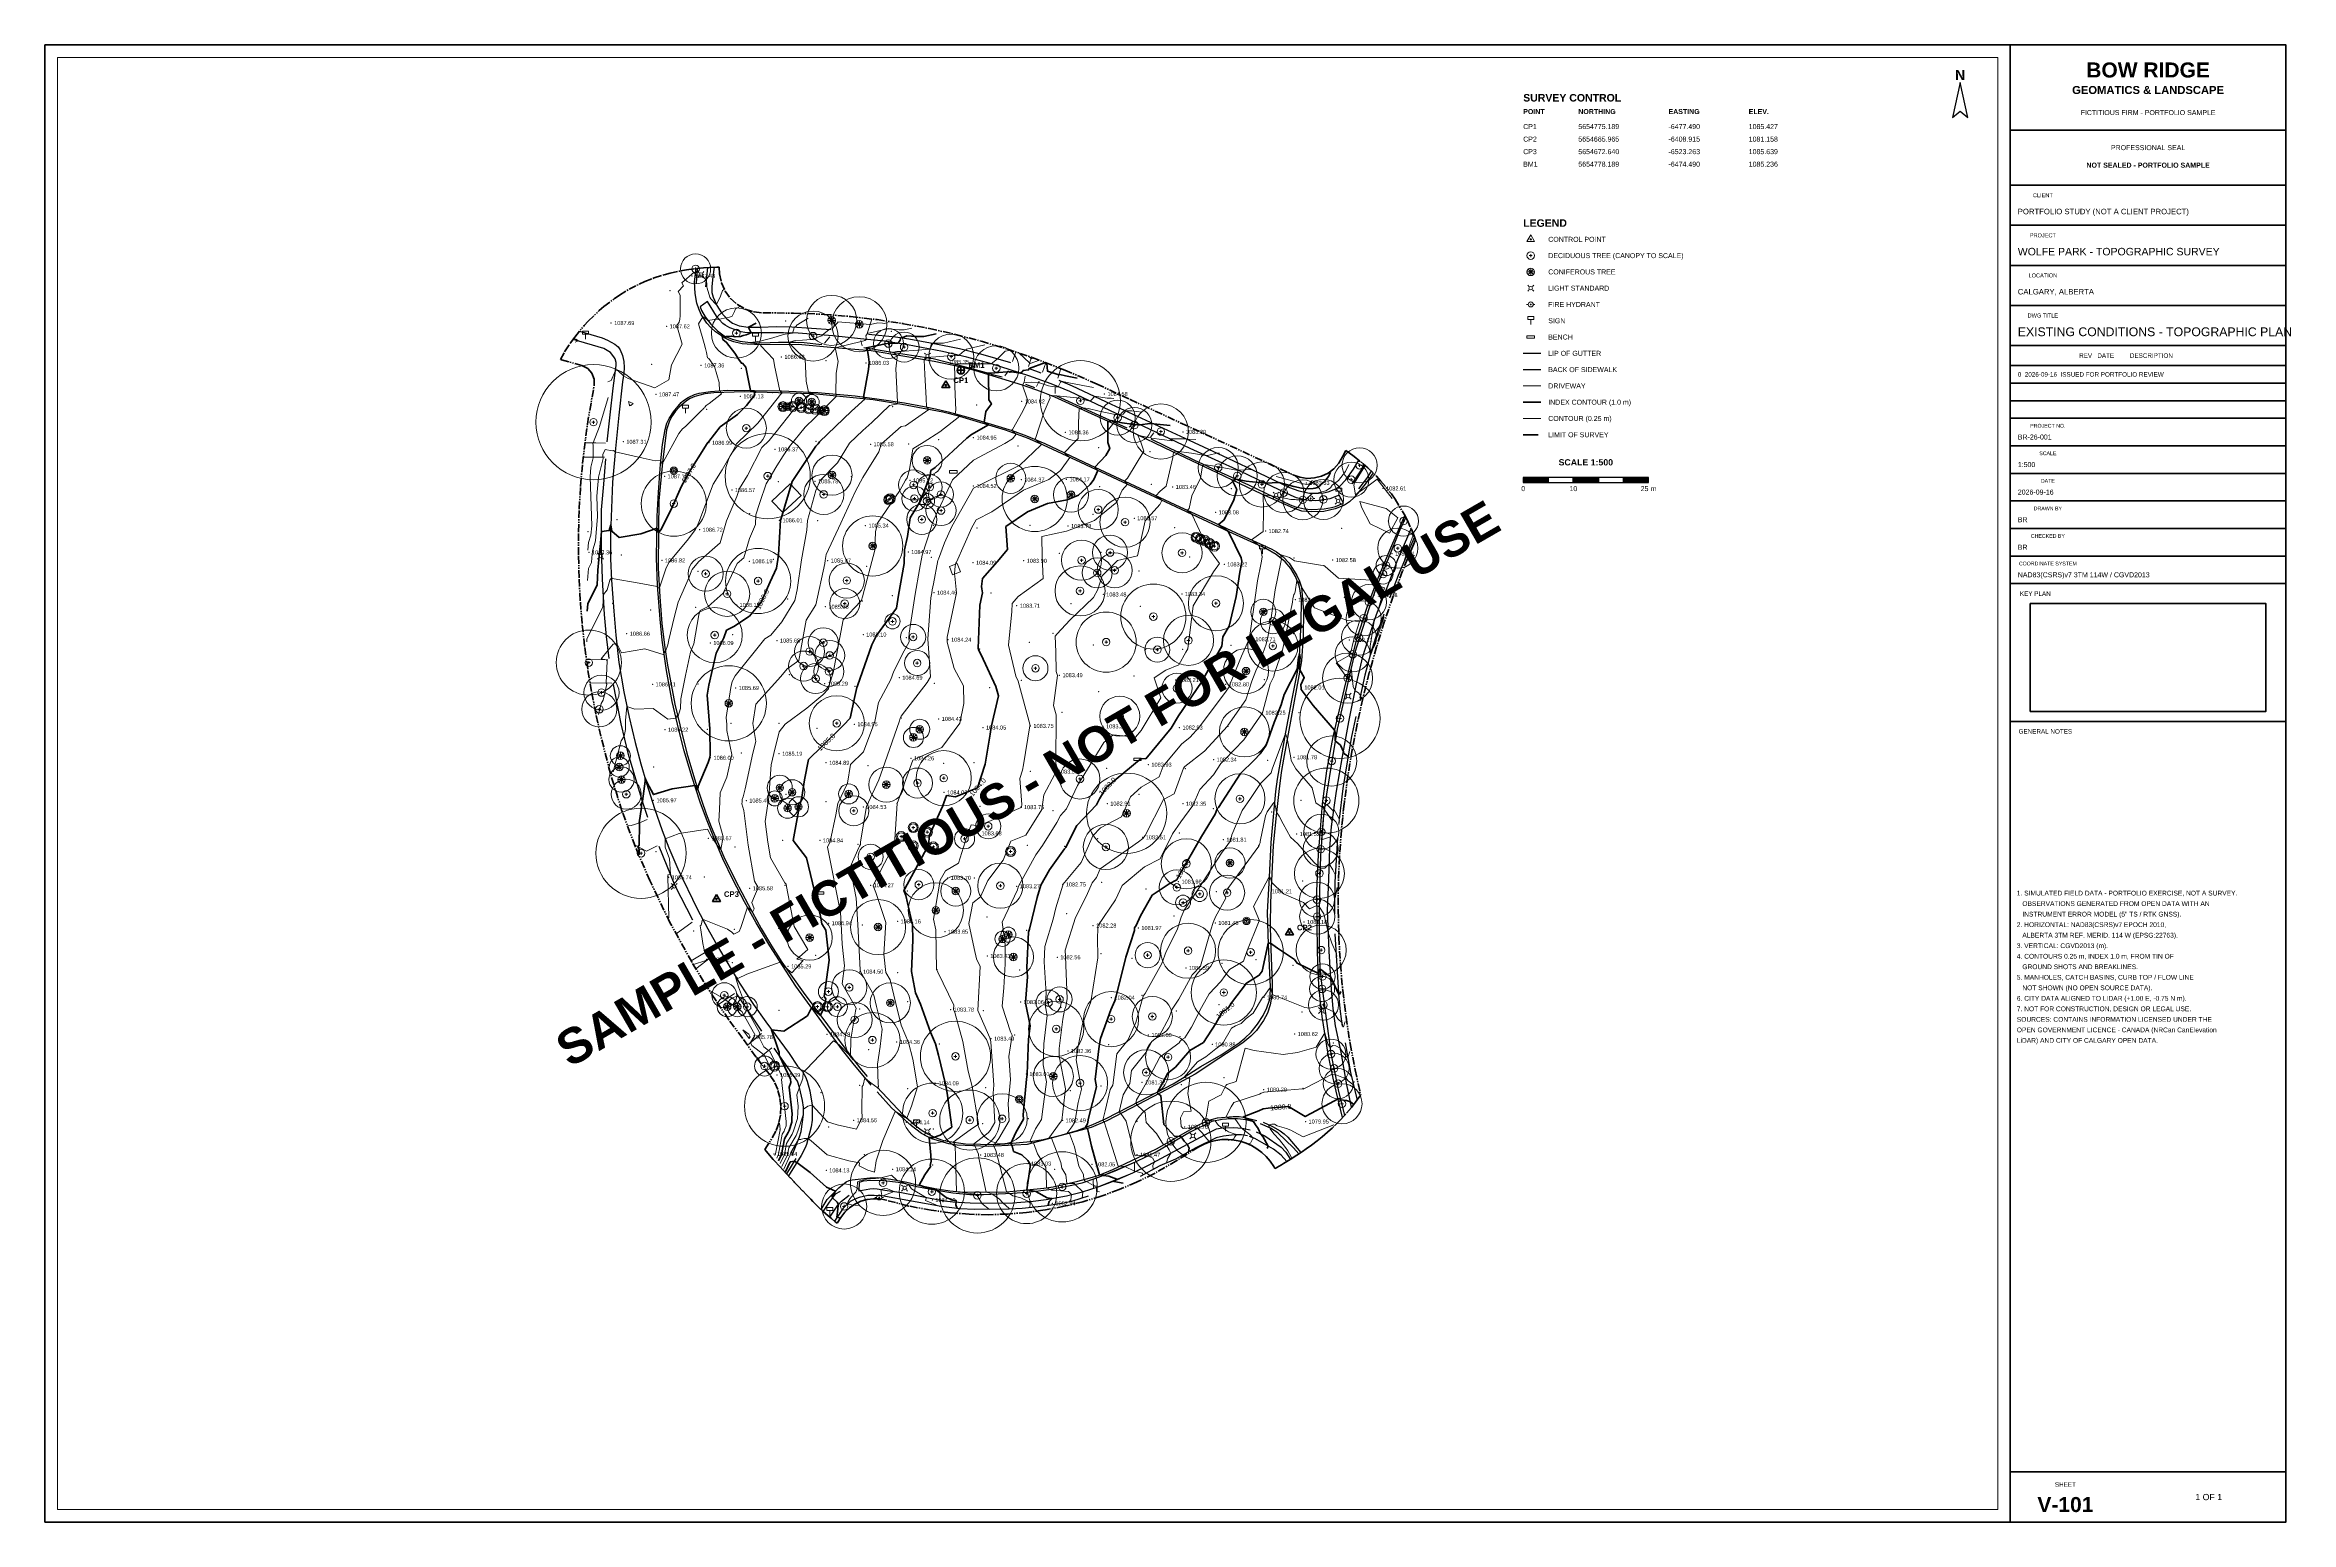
# Paper-space layout 'ARCH-D' of a CAD drawing. Header units: metres. Extents: x 10 to 906, y 10 to 600.
# The model-space entities are those that its viewports show. They can reach past a viewport. Long polylines and large blocks are cut down to what shows.
import ezdxf
from ezdxf.enums import TextEntityAlignment as Align

# ---------------------------------------------------------------- set-up
doc = ezdxf.new("R2010")
doc.units = ezdxf.units.M
doc.header["$LTSCALE"] = 0.5
doc.linetypes.add('PHANTOM', pattern=[22, 12, -2, 2, -2, 2, -2])
for name, color, linetype, lineweight in [('G-ANNO-LEGN', 7, 'Continuous', 18), ('G-ANNO-NOTE', 7, 'Continuous', 18), ('G-ANNO-NRTH', 7, 'Continuous', 25), ('G-ANNO-TTLB', 7, 'Continuous', 35), ('G-ANNO-WMRK', 8, 'Continuous', 35), ('V-BLDG', 7, 'Continuous', 50), ('V-CTRL', 1, 'Continuous', 35), ('V-CTRL-TEXT', 1, 'Continuous', 18), ('V-ROAD-CURB', 7, 'Continuous', 25), ('V-ROAD-DW', 8, 'Continuous', 18), ('V-ROAD-SW', 8, 'Continuous', 25), ('V-SITE-FURN', 40, 'Continuous', 18), ('V-SITE-HARD', 8, 'Continuous', 18), ('V-SITE-SIGN', 40, 'Continuous', 18), ('V-TOPO-CTXT', 34, 'Continuous', 18), ('V-TOPO-GS', 8, 'Continuous', 13), ('V-TOPO-LIMIT', 6, 'PHANTOM', 35), ('V-TOPO-MAJR', 34, 'Continuous', 35), ('V-TOPO-MINR', 32, 'Continuous', 13), ('V-TOPO-SPOT', 8, 'Continuous', 13), ('V-UTIL-ELEC', 1, 'Continuous', 18), ('V-UTIL-WATER', 4, 'Continuous', 18), ('V-VEG-CANOPY', 92, 'Continuous', 13), ('V-VEG-TREE', 94, 'Continuous', 18)]:
    doc.layers.add(name, color=color, linetype=linetype, lineweight=lineweight)
doc.layers.add('G-VPRT', color=8, linetype='Continuous', lineweight=13, plot=False)
doc.styles.add('BR-STD', font='arial.ttf')
doc.styles.add('BR-TITLE', font='arialbd.ttf')

# ---------------------------------------------------------------- blocks, each defined once
blk = doc.blocks.new('TB-ARCH-D')
at = {"color": 0, "lineweight": -2}
for p, q in [((794.4, 10), (794.4, 599.6)), ((794.4, 565.6), (904.4, 565.6)), ((794.4, 543.6), (904.4, 543.6)), ((794.4, 527.6), (904.4, 527.6)), ((794.4, 511.6), (904.4, 511.6)), ((794.4, 495.6), (904.4, 495.6)), ((794.4, 479.6), (904.4, 479.6)), ((794.4, 471.6), (904.4, 471.6)), ((794.4, 464.6), (904.4, 464.6)), ((794.4, 457.6), (904.4, 457.6)), ((794.4, 450.6), (904.4, 450.6)), ((794.4, 439.6), (904.4, 439.6)), ((794.4, 428.6), (904.4, 428.6)), ((794.4, 417.6), (904.4, 417.6)), ((794.4, 406.6), (904.4, 406.6)), ((794.4, 395.6), (904.4, 395.6)), ((794.4, 384.6), (904.4, 384.6)), ((794.4, 329.6), (904.4, 329.6)), ((794.4, 30), (904.4, 30))]:
    blk.add_line(p, q, dxfattribs=at)
for points in [[(10, 10), (904.4, 10), (904.4, 599.6), (10, 599.6)], [(802.4, 333.6), (896.4, 333.6), (896.4, 376.6), (802.4, 376.6)]]:
    blk.add_lwpolyline(points, close=True, dxfattribs=at)
for s, height, style, p in [('BOW RIDGE', 6, 'BR-TITLE', (849.4, 589.6)), ('GEOMATICS & LANDSCAPE', 3.2, 'BR-TITLE', (849.4, 581.6)), ('FICTITIOUS FIRM - PORTFOLIO SAMPLE', 2, 'BR-STD', (849.4, 572.6)), ('PROFESSIONAL SEAL', 2, 'BR-STD', (849.4, 558.6)), ('NOT SEALED - PORTFOLIO SAMPLE', 2, 'BR-TITLE', (849.4, 551.6)), ('CLIENT', 1.6, 'BR-STD', (807.4, 539.6)), ('PROJECT', 1.6, 'BR-STD', (807.4, 523.6)), ('LOCATION', 1.6, 'BR-STD', (807.4, 507.6)), ('DWG TITLE', 1.6, 'BR-STD', (807.4, 491.6)), ('REV   DATE         DESCRIPTION', 1.8, 'BR-STD', (840.6, 475.6)), ('PROJECT NO.', 1.5, 'BR-STD', (809.4, 447.6)), ('SCALE', 1.5, 'BR-STD', (809.4, 436.6)), ('DATE', 1.5, 'BR-STD', (809.4, 425.6)), ('DRAWN BY', 1.5, 'BR-STD', (809.4, 414.6)), ('CHECKED BY', 1.5, 'BR-STD', (809.4, 403.6)), ('COORDINATE SYSTEM', 1.5, 'BR-STD', (809.4, 392.6)), ('KEY PLAN', 1.8, 'BR-STD', (804.4, 380.6)), ('GENERAL NOTES', 1.8, 'BR-STD', (808.4, 325.6)), ('SHEET', 1.8, 'BR-STD', (816.4, 25))]:
    blk.add_text(s, height=height, dxfattribs=dict(at, style=style)).set_placement(p, align=Align.MIDDLE_CENTER)
at = {"color": 0, "lineweight": -2, "style": 'BR-STD'}
for tag, height, p in [('CLIENT', 2.2, (797.4, 533.1)), ('PROJECT', 3, (797.4, 517.1)), ('LOCATION', 2.2, (797.4, 501.1)), ('DWG_TITLE', 3.5, (797.4, 485.1)), ('REV1', 1.8, (797.4, 468.1)), ('REV2', 1.8, (797.4, 461.1)), ('REV3', 1.8, (797.4, 454.1)), ('PROJ_NO', 2, (797.4, 443.1)), ('SCALE', 2, (797.4, 432.1)), ('DATE', 2, (797.4, 421.1)), ('DRAWN', 2, (797.4, 410.1)), ('CHECKED', 2, (797.4, 399.1)), ('CRS', 2, (797.4, 388.1))]:
    blk.add_attdef(tag, text='', height=height, dxfattribs=at).set_placement(p, align=Align.MIDDLE_LEFT)
at = {"color": 0, "lineweight": -2}
for tag, height, style, p in [('SHEET_NO', 6, 'BR-TITLE', (816.4, 17)), ('SHEETS', 2.5, 'BR-STD', (873.6, 20))]:
    blk.add_attdef(tag, text='', height=height, dxfattribs=dict(at, style=style)).set_placement(p, align=Align.MIDDLE_CENTER)
blk = doc.blocks.new('WATERMARK-SAMPLE')
at = {"color": 0, "lineweight": -2, "style": 'BR-TITLE'}
blk.add_text('SAMPLE - FICTITIOUS - NOT FOR LEGAL USE', height=14, dxfattribs=at).set_placement((0, 0), align=Align.MIDDLE_CENTER)
blk = doc.blocks.new('NORTH-ARROW')
at = {"color": 0, "lineweight": -2}
blk.add_lwpolyline([(0, 10), (-3, -4), (0, -1.5), (3, -4)], close=True, dxfattribs=at)
at = {"color": 0, "lineweight": -2, "style": 'BR-TITLE'}
blk.add_text('N', height=4, dxfattribs=at).set_placement((0, 13), align=Align.MIDDLE_CENTER)
blk = doc.blocks.new('CTRL-TRIANGLE')
at = {"color": 0, "lineweight": -2}
blk.add_lwpolyline([(0, 1.8), (-1.56, -0.9), (1.56, -0.9)], close=True, dxfattribs=at)
blk.add_circle((0, 0), 0.25, dxfattribs=at)
blk = doc.blocks.new('VEG-TREE-DECID')
at = {"color": 0, "lineweight": -2}
for p, q in [((-0.6, 0), (0.6, 0)), ((0, -0.6), (0, 0.6))]:
    blk.add_line(p, q, dxfattribs=at)
blk.add_circle((0, 0), 1.5, dxfattribs=at)
blk = doc.blocks.new('VEG-TREE-CONIF')
at = {"color": 0, "lineweight": -2}
for q in [(-1.5, 0), (-1.06, 1.06), (-1.06, -1.06), (0, 1.5), (1.06, 1.06), (1.5, 0), (0, -1.5), (1.06, -1.06)]:
    blk.add_line((0, 0), q, dxfattribs=at)
blk.add_circle((0, 0), 1.5, dxfattribs=at)
blk = doc.blocks.new('UTIL-LIGHT')
at = {"color": 0, "lineweight": -2}
for p, q in [((-0.71, 0.71), (-1.2, 1.2)), ((0.71, 0.71), (1.2, 1.2)), ((-0.71, -0.71), (-1.2, -1.2)), ((0.71, -0.71), (1.2, -1.2))]:
    blk.add_line(p, q, dxfattribs=at)
blk.add_circle((0, 0), 0.7, dxfattribs=at)
blk = doc.blocks.new('UTIL-HYDRANT')
at = {"lineweight": -2}
h = blk.add_hatch(color=0, dxfattribs=at)
h.dxf.hatch_style = 1
edge = h.paths.add_edge_path()
edge.add_arc((0, 0), 0.4, 0, 360)
at = {"color": 0, "lineweight": -2}
for p, q in [((-1, 0), (-1.7, 0)), ((1, 0), (1.7, 0))]:
    blk.add_line(p, q, dxfattribs=at)
blk.add_circle((0, 0), 1, dxfattribs=at)
blk = doc.blocks.new('SITE-SIGN')
at = {"color": 0, "lineweight": -2}
blk.add_line((0, -1.5), (0, 0.5), dxfattribs=at)
blk.add_lwpolyline([(-1.2, 0.5), (1.2, 0.5), (1.2, 1.7), (-1.2, 1.7)], close=True, dxfattribs=at)
blk = doc.blocks.new('SITE-BENCH')
at = {"color": 0, "lineweight": -2}
blk.add_lwpolyline([(-1.5, -0.5), (1.5, -0.5), (1.5, 0.5), (-1.5, 0.5)], close=True, dxfattribs=at)
blk = doc.blocks.new('CTRL-BM')
at = {"lineweight": -2}
h = blk.add_hatch(color=0, dxfattribs=at)
h.dxf.hatch_style = 1
edge = h.paths.add_edge_path()
edge.add_arc((0, 0), 0.35, 0, 360)
at = {"color": 0, "lineweight": -2}
for p, q in [((-1.5, 0), (1.5, 0)), ((0, -1.5), (0, 1.5))]:
    blk.add_line(p, q, dxfattribs=at)
blk.add_circle((0, 0), 1.5, dxfattribs=at)

msp = doc.modelspace()

# ---------------------------------------------------------------- linework, layer by layer
at = {"layer": 'V-BLDG'}
msp.add_lwpolyline([(-6508.55, 5654755.51), (-6506.38, 5654753.21), (-6510.01, 5654749.79), (-6512.19, 5654752.08), (-6508.55, 5654755.51)], close=True, dxfattribs=at)
at = {"layer": 'V-ROAD-CURB'}
for points in [[(-6525.38, 5654794.84), (-6524.98, 5654798.67)], [(-6392.24, 5654757.71), (-6393.81, 5654755.47), (-6396.02, 5654752.81), (-6396.91, 5654751.95), (-6397.96, 5654751.29), (-6399.77, 5654750.5), (-6402.03, 5654749.98), (-6404.59, 5654749.91), (-6406.44, 5654750.09), (-6408.14, 5654750.63), (-6414.44, 5654753.46), (-6423.31, 5654757.68), (-6432.19, 5654761.91), (-6441.06, 5654766.13), (-6448.41, 5654769.46), (-6455.75, 5654772.79), (-6458.41, 5654773.87), (-6462.19, 5654775.21), (-6471.51, 5654778.04), (-6474.66, 5654778.86), (-6479.83, 5654779.96), (-6486.1, 5654781), (-6492.36, 5654782.05), (-6499.68, 5654782.67), (-6506.98, 5654783.29), (-6514.19, 5654783.28), (-6517.15, 5654783.36), (-6518.16, 5654783.47), (-6519.76, 5654783.84), (-6520.73, 5654784.19), (-6521.65, 5654784.66), (-6523.46, 5654785.88), (-6524.36, 5654786.7), (-6525.15, 5654787.57), (-6526.28, 5654789.31), (-6526.78, 5654790.42), (-6527.15, 5654791.55), (-6527.54, 5654793.5), (-6527.61, 5654795.82), (-6527.33, 5654798.47)], [(-6399.02, 5654753.26), (-6400.83, 5654752.55), (-6402.38, 5654752.26), (-6403.72, 5654752.12), (-6405.6, 5654752.23), (-6407.49, 5654752.75), (-6408.55, 5654753.19), (-6413.64, 5654755.59), (-6418.72, 5654758.01), (-6423.73, 5654760.29), (-6428.74, 5654762.57), (-6436.73, 5654766.36), (-6444.73, 5654770.16), (-6452.72, 5654773.95), (-6456.5, 5654775.47), (-6460.93, 5654777.1), (-6468.4, 5654779.44), (-6473.29, 5654780.79), (-6478.14, 5654781.92), (-6485.15, 5654783.27), (-6489.74, 5654783.99), (-6494.49, 5654784.44), (-6500.03, 5654785.08), (-6506.97, 5654785.57), (-6509.86, 5654785.67), (-6516.09, 5654785.62), (-6517.57, 5654785.69), (-6518.36, 5654785.84), (-6520.57, 5654786.65), (-6521.51, 5654787.16), (-6522, 5654787.54), (-6522.7, 5654788.29), (-6523.22, 5654788.99), (-6525.03, 5654791.89)], [(-6550.6, 5654785.95), (-6546.1, 5654784.67), (-6545, 5654784.21), (-6543.51, 5654783.39), (-6542.87, 5654782.87), (-6542.48, 5654782.28), (-6542, 5654781.13), (-6541.75, 5654779.95), (-6541.68, 5654778.72), (-6541.75, 5654777.55), (-6542, 5654775.85), (-6542.72, 5654769.22), (-6543.43, 5654762.58), (-6544.01, 5654755.83), (-6544.2, 5654750.66), (-6544.4, 5654745.49), (-6544.38, 5654740.57), (-6544.2, 5654736.26), (-6543.77, 5654730.13), (-6543.35, 5654725.31), (-6542.72, 5654719.87), (-6541.75, 5654713.98), (-6540.66, 5654708.94), (-6539.46, 5654703.92), (-6538.35, 5654699.66), (-6537.23, 5654695.78), (-6535.65, 5654690.75), (-6534.09, 5654686.3), (-6532.76, 5654682.88), (-6530.95, 5654678.67), (-6527.03, 5654670.55), (-6525.01, 5654666.7), (-6522.88, 5654662.89), (-6518.65, 5654655.87), (-6515.85, 5654651.62), (-6513.42, 5654648.12), (-6508.77, 5654641.81), (-6507.1, 5654639.29), (-6506.12, 5654638.25), (-6505.51, 5654637.19), (-6505.14, 5654636.31), (-6504.64, 5654634.36), (-6504.17, 5654631.49), (-6504.19, 5654628.53), (-6504.33, 5654627.22), (-6505.31, 5654623.67), (-6505.56, 5654623.01), (-6506.37, 5654621.48), (-6508.91, 5654617.42)], [(-6475.1, 5654779.29), (-6468.41, 5654777.44)], [(-6492.37, 5654635.51), (-6495.98, 5654639.81), (-6498.13, 5654642.49), (-6502.78, 5654648.88), (-6507.44, 5654655.26), (-6512.6, 5654663.28), (-6515.34, 5654667.87), (-6517.69, 5654672.08), (-6519.94, 5654676.42), (-6521.96, 5654680.7), (-6523.93, 5654685.27), (-6525.25, 5654688.58), (-6526.49, 5654691.97), (-6528.2, 5654697.13), (-6529.68, 5654702.23), (-6530.78, 5654706.44), (-6532.07, 5654712.09), (-6533.24, 5654718.24), (-6534.1, 5654724.34), (-6534.52, 5654728.52), (-6535.02, 5654735.26), (-6535.22, 5654740.69), (-6535.08, 5654749.07), (-6534.82, 5654753.84), (-6534.42, 5654759.44), (-6534, 5654763.39), (-6533.52, 5654766.37), (-6533.14, 5654767.6), (-6532.67, 5654768.57), (-6531.84, 5654769.88), (-6530.33, 5654771.75), (-6529.85, 5654772.14), (-6528.89, 5654772.77), (-6527.65, 5654773.32), (-6526.71, 5654773.62), (-6524.48, 5654773.97), (-6521.12, 5654774.2), (-6515.7, 5654774.14), (-6510.29, 5654774.08), (-6503.05, 5654773.74), (-6495.61, 5654773.05), (-6490.77, 5654772.42), (-6485.72, 5654771.65), (-6481.79, 5654770.95), (-6479.54, 5654770.47), (-6477.01, 5654769.88), (-6472.66, 5654768.69), (-6464.26, 5654766.14), (-6461.39, 5654765.12), (-6457.75, 5654763.55), (-6448.77, 5654759.33), (-6439.79, 5654755.11), (-6430.82, 5654750.9), (-6424.68, 5654748.1), (-6418.53, 5654745.29), (-6412.4, 5654742.48), (-6411.5, 5654741.95), (-6410.15, 5654740.92), (-6408.97, 5654739.69), (-6407.45, 5654737.22), (-6406.93, 5654736.09), (-6406.53, 5654734.9), (-6406.1, 5654730.03), (-6406.19, 5654725.14), (-6406.52, 5654720.22), (-6407.02, 5654717.19), (-6408.57, 5654708.88), (-6410.12, 5654700.58), (-6410.56, 5654697.92), (-6411.05, 5654694.12), (-6411.6, 5654688.74), (-6412.15, 5654683.36), (-6412.41, 5654677.67), (-6412.67, 5654671.97), (-6412.76, 5654667.54), (-6412.72, 5654664.36), (-6412.35, 5654655.79), (-6412.34, 5654653.77), (-6412.76, 5654651.54), (-6413.31, 5654649.86), (-6414.08, 5654648.4), (-6415.48, 5654646.44), (-6416.62, 5654645.29), (-6418.25, 5654643.95), (-6422.98, 5654640.81), (-6427.71, 5654637.67), (-6433.4, 5654634.65), (-6439.11, 5654631.62), (-6445.36, 5654628.41), (-6448.47, 5654627.03), (-6461.25, 5654623.69), (-6463.75, 5654623.5), (-6468.99, 5654623.27), (-6475.25, 5654623.55), (-6476.9, 5654623.78), (-6480.25, 5654624.82), (-6481.23, 5654625.25), (-6482.34, 5654625.86), (-6484.35, 5654627.36), (-6488.3, 5654631), (-6491.19, 5654634.15)], [(-6465.6, 5654766.24), (-6474.67, 5654768.98), (-6478.07, 5654769.8)], [(-6534.06, 5654759.75), (-6534.74, 5654752.14), (-6534.81, 5654746.34)], [(-6393.93, 5654759.29), (-6396.47, 5654755.51)], [(-6398.3, 5654629.04), (-6400.01, 5654635.97), (-6401.16, 5654641.68), (-6402.4, 5654649.2), (-6402.75, 5654652.04), (-6403.05, 5654655.4), (-6403.33, 5654662.05), (-6403.4, 5654668.17), (-6403.46, 5654674.28), (-6403.15, 5654681.46), (-6402.75, 5654686.57), (-6402.35, 5654691.67), (-6401.45, 5654698.22), (-6400.22, 5654705.05), (-6397.94, 5654714.64), (-6396.71, 5654719.58), (-6395.48, 5654724.52), (-6393.48, 5654730.67), (-6391.42, 5654736.24), (-6388.66, 5654742.73), (-6385.91, 5654749.22)], [(-6396.51, 5654631.1), (-6397.44, 5654635.58), (-6398.6, 5654642.09), (-6399.71, 5654647.37), (-6400.2, 5654650.8), (-6400.52, 5654654.63), (-6400.96, 5654662.23), (-6401.3, 5654670.38), (-6401.07, 5654676.6), (-6400.85, 5654682.81), (-6400.51, 5654687.11), (-6399.55, 5654694.2), (-6398.31, 5654701.11), (-6397.06, 5654708.01), (-6395.55, 5654715.6), (-6394.27, 5654721.04), (-6391.95, 5654728.31), (-6391.35, 5654729.97), (-6389.31, 5654735.18), (-6387.27, 5654740.4), (-6384.64, 5654746.55)], [(-6534.55, 5654732.99), (-6534.13, 5654727.66)], [(-6514.32, 5654666.76), (-6512.29, 5654663.29), (-6510.19, 5654660.04)], [(-6502.38, 5654610.72), (-6501.2, 5654612.71), (-6498.82, 5654615.02), (-6497.38, 5654616.21), (-6496.75, 5654616.47), (-6496.18, 5654616.58), (-6492.67, 5654617.02), (-6491.09, 5654617.06), (-6488.46, 5654616.72), (-6485.3, 5654616.18), (-6483.22, 5654615.59), (-6479.68, 5654614.89), (-6476.7, 5654614.39), (-6474.64, 5654614.23), (-6469.01, 5654614.12), (-6465.35, 5654614.23), (-6457.91, 5654614.93), (-6456.05, 5654615.23), (-6451.17, 5654616.35), (-6448.7, 5654616.99), (-6446.86, 5654617.56), (-6444.15, 5654618.66), (-6435.46, 5654622.8), (-6432.85, 5654624.23), (-6427.41, 5654627.42), (-6425.22, 5654628.44), (-6423.27, 5654628.96), (-6420.12, 5654629.28), (-6418.95, 5654629.25), (-6418.06, 5654629.13), (-6415.43, 5654628.48)], [(-6494.82, 5654614.43), (-6492.66, 5654614.8), (-6491.85, 5654614.88), (-6491.17, 5654614.84), (-6489.63, 5654614.55), (-6486.36, 5654614.11), (-6478.21, 5654612.51), (-6476.11, 5654612.25), (-6472.65, 5654612.01), (-6470.28, 5654611.94), (-6464.12, 5654612.02), (-6460.07, 5654612.35), (-6457.49, 5654612.71), (-6453.44, 5654613.42), (-6450.19, 5654614.21), (-6446.92, 5654615.25), (-6443.68, 5654616.47), (-6440.15, 5654617.99), (-6437.04, 5654619.52), (-6431, 5654622.8), (-6424.96, 5654626.08), (-6423.5, 5654626.76), (-6422.31, 5654627), (-6420.07, 5654627.04), (-6418.32, 5654626.92), (-6416.73, 5654626.57)], [(-6415.59, 5654626.21), (-6413.8, 5654625.38), (-6410.54, 5654623.12), (-6409.64, 5654622.15), (-6408.73, 5654620.7)], [(-6414.19, 5654628.09), (-6412.31, 5654627.25), (-6410.8, 5654626.37), (-6409.94, 5654625.77), (-6409.23, 5654625.1), (-6406.64, 5654622.07)], [(-6500.64, 5654609.17), (-6499.07, 5654611.55), (-6498.28, 5654612.37), (-6496.78, 5654613.56)]]:
    msp.add_lwpolyline(points, dxfattribs=at)
at = {"layer": 'V-ROAD-DW'}
for points in [[(-6499.96, 5654786.57), (-6499.49, 5654788.01), (-6500.65, 5654788.48), (-6500.36, 5654789.22)], [(-6492.28, 5654788.41), (-6493.11, 5654785.71)], [(-6501.72, 5654783.6), (-6500.66, 5654784.83)], [(-6494.42, 5654784.13), (-6494.2, 5654783.06)], [(-6464.17, 5654779.92), (-6463.49, 5654781.83)], [(-6460.36, 5654780.77), (-6461.02, 5654778.92)], [(-6465.74, 5654777.04), (-6464.97, 5654778.06)], [(-6461.67, 5654777.03), (-6461.85, 5654775.78)], [(-6458.18, 5654777.83), (-6457.51, 5654779.68)], [(-6454.57, 5654778.55), (-6455.12, 5654776.58)], [(-6459.38, 5654774.93), (-6458.86, 5654776.02)], [(-6455.69, 5654774.83), (-6455.69, 5654773.55)], [(-6440.87, 5654766.83), (-6440.1, 5654767.62)], [(-6549.48, 5654763.73), (-6547.34, 5654763.72)], [(-6547.34, 5654763.73), (-6545.39, 5654763.63)], [(-6435.99, 5654765.68), (-6436.63, 5654764.85)], [(-6545.63, 5654760.84), (-6549.84, 5654760.87)], [(-6549.2, 5654720.48), (-6544.91, 5654720.38)], [(-6544.17, 5654715.74), (-6548.48, 5654715.8)], [(-6541, 5654687.23), (-6540.27, 5654687.32), (-6538.78, 5654687.82), (-6537.11, 5654688.53)], [(-6535.1, 5654683.29), (-6537.22, 5654682.2), (-6539.59, 5654683.45)], [(-6531.3, 5654665.72), (-6528.09, 5654668.01)], [(-6524.95, 5654662.31), (-6528.33, 5654660.33)], [(-6527.36, 5654658.71), (-6524.28, 5654661.14)], [(-6519.63, 5654653.8), (-6522.87, 5654651.63)], [(-6517.07, 5654643.48), (-6514.24, 5654645.81)], [(-6512.18, 5654642.96), (-6515.02, 5654640.69)]]:
    msp.add_lwpolyline(points, dxfattribs=at)
at = {"layer": 'V-ROAD-SW'}
for points in [[(-6527.08, 5654798.5), (-6527.28, 5654795.55)], [(-6523.69, 5654798.73), (-6524.01, 5654796.84), (-6524.19, 5654794.91), (-6524.16, 5654793.69), (-6523.94, 5654792.8), (-6523.21, 5654791.09), (-6522.27, 5654789.61), (-6521.19, 5654788.42), (-6520.04, 5654787.56), (-6518.76, 5654787.06), (-6516.9, 5654786.81), (-6514.53, 5654786.76), (-6511.3, 5654786.89), (-6508.22, 5654786.84), (-6500.35, 5654786.31)], [(-6525.02, 5654791.89), (-6526.53, 5654790.82), (-6526.24, 5654790.12), (-6525.52, 5654788.85), (-6524.39, 5654787.36), (-6523.06, 5654786.04), (-6521.69, 5654785.08), (-6520.13, 5654784.36), (-6518.57, 5654783.97), (-6516.44, 5654783.72), (-6514.19, 5654783.65), (-6510.87, 5654783.78), (-6507.51, 5654783.78), (-6505.74, 5654783.7), (-6502.25, 5654783.34)], [(-6492.89, 5654785.38), (-6487.54, 5654784.84), (-6484.85, 5654784.48), (-6479.81, 5654783.5), (-6474.77, 5654782.5), (-6470.56, 5654781.48), (-6464.56, 5654779.72)], [(-6545.06, 5654763.91), (-6544.47, 5654769.27), (-6543.89, 5654774.62), (-6543.26, 5654779.1), (-6543.28, 5654779.74), (-6543.48, 5654780.45), (-6543.71, 5654780.89), (-6544.42, 5654781.75), (-6545.76, 5654782.54), (-6551.88, 5654784.34)], [(-6493.84, 5654782.71), (-6486.91, 5654781.61), (-6479.99, 5654780.51), (-6475.1, 5654779.29)], [(-6468.41, 5654777.43), (-6466.22, 5654776.86)], [(-6460.83, 5654778.53), (-6458.56, 5654777.66)], [(-6454.93, 5654776.18), (-6452.25, 5654775.04), (-6444.49, 5654771.44), (-6436.72, 5654767.84), (-6428.95, 5654764.24), (-6421.19, 5654760.64), (-6415.04, 5654757.7), (-6408.88, 5654754.76), (-6407.02, 5654754.1), (-6404.91, 5654753.67), (-6403.09, 5654753.62), (-6402.1, 5654753.72), (-6401.16, 5654753.92), (-6399.68, 5654754.52), (-6398.84, 5654755.08), (-6397.68, 5654756.31), (-6396.14, 5654758.47), (-6395.09, 5654760.25)], [(-6478.07, 5654769.8), (-6486.26, 5654771.36), (-6491.99, 5654772.29), (-6497.96, 5654772.88), (-6503.93, 5654773.48), (-6510.85, 5654773.68), (-6517.76, 5654773.88), (-6523.79, 5654773.7), (-6525.59, 5654773.48), (-6527.59, 5654772.96), (-6528.51, 5654772.53), (-6529.21, 5654772.07), (-6530.71, 5654770.8), (-6531.42, 5654769.99), (-6532.2, 5654768.89), (-6532.72, 5654767.86), (-6533.22, 5654766.32), (-6534.06, 5654759.74)], [(-6461.61, 5654775.38), (-6459.81, 5654774.75)], [(-6455.41, 5654773.08), (-6448.39, 5654769.9), (-6441.37, 5654766.72)], [(-6491.27, 5654635.16), (-6485.98, 5654629.6), (-6483.4, 5654627.32), (-6482.18, 5654626.45), (-6481.09, 5654625.8), (-6479.76, 5654625.12), (-6478.38, 5654624.58), (-6477.23, 5654624.3), (-6473.58, 5654623.77), (-6467.55, 5654623.68), (-6465.63, 5654623.77), (-6460.58, 5654624.23), (-6458.08, 5654624.64), (-6454.29, 5654625.58), (-6451.3, 5654626.47), (-6448.12, 5654627.65), (-6445.48, 5654628.84), (-6438.8, 5654632.31), (-6432.12, 5654635.78), (-6430.23, 5654636.88), (-6426.57, 5654639.2), (-6422.52, 5654641.57), (-6418.97, 5654643.95), (-6417.79, 5654644.9), (-6416.54, 5654646.1), (-6415.28, 5654647.68), (-6414.15, 5654649.4), (-6413.4, 5654650.91), (-6412.89, 5654652.49), (-6412.78, 5654653.14), (-6412.7, 5654655.16), (-6413.1, 5654663.61), (-6413.27, 5654670.05), (-6412.91, 5654677.01), (-6412.57, 5654683.96), (-6412.09, 5654689.04), (-6411.62, 5654694.12), (-6411.3, 5654696.57), (-6409.67, 5654705.94), (-6408.41, 5654712.26), (-6407.15, 5654718.59), (-6406.9, 5654721.03), (-6406.59, 5654727.75), (-6406.54, 5654732.21), (-6406.86, 5654734.62), (-6407.07, 5654735.38), (-6407.74, 5654737.02), (-6408.61, 5654738.6), (-6409.79, 5654739.95), (-6411.57, 5654741.41), (-6413.65, 5654742.64), (-6420.92, 5654745.93), (-6428.32, 5654749.39), (-6435.74, 5654752.85), (-6443.15, 5654756.3), (-6450.56, 5654759.77), (-6457.97, 5654763.23), (-6461.2, 5654764.61), (-6465.6, 5654766.23)], [(-6436.55, 5654764.47), (-6427.99, 5654760.29), (-6422.55, 5654757.81), (-6417.12, 5654755.33), (-6408.79, 5654751.34), (-6407.72, 5654750.93), (-6405.92, 5654750.5), (-6404.58, 5654750.38), (-6402.02, 5654750.5), (-6400.53, 5654750.76), (-6399.7, 5654751.01), (-6398.11, 5654751.68), (-6399.02, 5654753.26)], [(-6544.65, 5654720.67), (-6545.19, 5654725.03), (-6545.58, 5654729.47), (-6546.01, 5654736.5), (-6546.22, 5654742.69), (-6546.17, 5654750.32), (-6545.76, 5654755.42), (-6545.35, 5654760.53)], [(-6395.07, 5654754.52), (-6393.46, 5654756.57), (-6392.56, 5654758.02)], [(-6534.81, 5654746.35), (-6534.86, 5654738.67), (-6534.55, 5654732.99)], [(-6385.71, 5654748.83), (-6386.86, 5654746.34), (-6389.47, 5654739.9), (-6391.49, 5654735.18), (-6392.88, 5654731.2), (-6394.39, 5654726.42), (-6395.91, 5654721.63), (-6397.76, 5654713.79), (-6399.38, 5654706.57), (-6400.46, 5654700.07), (-6401.55, 5654693.56), (-6402.15, 5654689.4), (-6402.71, 5654681.31), (-6402.95, 5654674.39), (-6402.96, 5654668.83), (-6402.97, 5654663.28), (-6402.84, 5654658.92), (-6402.54, 5654655.82), (-6401.6, 5654648.83), (-6400.65, 5654641.84), (-6399.22, 5654634.56), (-6397.94, 5654629.42)], [(-6383.99, 5654744.97), (-6387.24, 5654737.25), (-6388.94, 5654732.72)], [(-6534.14, 5654727.66), (-6533.65, 5654723.33), (-6533.11, 5654719.72), (-6531.58, 5654711.55), (-6530.6, 5654707.42), (-6529.16, 5654701.79), (-6527.26, 5654695.29), (-6525.29, 5654689.66), (-6524.31, 5654687.08), (-6521.8, 5654681.1), (-6519.48, 5654676.38), (-6516.91, 5654671.56), (-6514.32, 5654666.76)], [(-6390.08, 5654729.51), (-6391.74, 5654724.76), (-6392.75, 5654721.56), (-6393.85, 5654717.33), (-6394.87, 5654712.71)], [(-6536.94, 5654688.92), (-6538, 5654692.09), (-6540.82, 5654701.48), (-6542.27, 5654707.6), (-6543.81, 5654715.45)], [(-6395.64, 5654709.08), (-6396.51, 5654705.1), (-6397.23, 5654701.26), (-6398.27, 5654694.69), (-6399.02, 5654688.56)], [(-6527.98, 5654668.44), (-6531.49, 5654675.28), (-6534.72, 5654683.16)], [(-6399.35, 5654684.88), (-6399.89, 5654676.02), (-6399.93, 5654669.6)], [(-6399.84, 5654665.73), (-6399.44, 5654659.27), (-6399.04, 5654652.8), (-6398.79, 5654650.18), (-6398.38, 5654647.3)], [(-6510.19, 5654660.04), (-6505.98, 5654654.06), (-6501.12, 5654647.53), (-6496.25, 5654641.01), (-6494.67, 5654638.94), (-6493.19, 5654637.21)], [(-6514.19, 5654646.25), (-6519.21, 5654653.72)], [(-6508.17, 5654621.52), (-6506.66, 5654625.18), (-6506.34, 5654626.27), (-6505.92, 5654629.62), (-6505.9, 5654631.11), (-6506.06, 5654632.45), (-6506.66, 5654635.06), (-6507.12, 5654636.32), (-6511.77, 5654642.91)], [(-6397.82, 5654643.97), (-6396.7, 5654638.01), (-6395.4, 5654632.53)], [(-6415.75, 5654628.15), (-6417.54, 5654628.59), (-6419.27, 5654628.79), (-6420.6, 5654628.78), (-6422.32, 5654628.64), (-6424.39, 5654628.25), (-6428.72, 5654626.14), (-6435.33, 5654622.27), (-6439.72, 5654620.16), (-6443.79, 5654618.35), (-6447.6, 5654616.85), (-6450.36, 5654615.94), (-6452.37, 5654615.45), (-6456.38, 5654614.67), (-6460.58, 5654614.16), (-6464.11, 5654613.88), (-6469.95, 5654613.62), (-6472.68, 5654613.61), (-6476.08, 5654613.98), (-6480.45, 5654614.7), (-6483.27, 5654615.22), (-6485.54, 5654615.81), (-6487.02, 5654616.1), (-6489.79, 5654616.41), (-6492.47, 5654616.48), (-6493.98, 5654616.38), (-6494.77, 5654616.08), (-6494.82, 5654614.43)], [(-6417.32, 5654625.4), (-6418.49, 5654625.59), (-6419.95, 5654625.57), (-6422.07, 5654625.32), (-6423.57, 5654624.97), (-6427.63, 5654622.99), (-6431.65, 5654620.72), (-6434.76, 5654619.38), (-6438.73, 5654617.25)], [(-6409.44, 5654620.26), (-6410.6, 5654621.52), (-6412.12, 5654622.7), (-6415.84, 5654624.87), (-6416.86, 5654625.27)], [(-6407.07, 5654621.79), (-6408.11, 5654623.03), (-6411.22, 5654626.02), (-6412.67, 5654626.92), (-6414.67, 5654627.79)], [(-6509.23, 5654617.79), (-6507.33, 5654620.9)], [(-6498.56, 5654614.27), (-6499.54, 5654613.73), (-6500.77, 5654612.16), (-6501.98, 5654610.35)], [(-6449.1, 5654613.33), (-6452.24, 5654612.38), (-6453.89, 5654611.97), (-6457.8, 5654611.34), (-6462.28, 5654610.9), (-6464.92, 5654610.75), (-6471.68, 5654610.67), (-6474.69, 5654610.83), (-6478.43, 5654611.28), (-6484.34, 5654612.35), (-6490.24, 5654613.41), (-6491.79, 5654613.49), (-6493.03, 5654613.46), (-6494.76, 5654613.11), (-6495.66, 5654612.76), (-6496.56, 5654612.28), (-6497.98, 5654610.96), (-6499.72, 5654608.39)]]:
    msp.add_lwpolyline(points, dxfattribs=at)
at = {"layer": 'V-SITE-HARD'}
for points in [[(-6475.21, 5654739.62), (-6474.58, 5654737.92), (-6476.16, 5654737.33), (-6476.78, 5654739.03), (-6475.21, 5654739.62)], [(-6402.51, 5654684.45), (-6402.21, 5654688.74), (-6401.99, 5654690.62), (-6400.36, 5654688.29), (-6400.7, 5654685.09), (-6402.51, 5654684.45)], [(-6439.85, 5654618.14), (-6448.01, 5654614.88), (-6448.09, 5654616.68), (-6439.83, 5654620.12), (-6439.85, 5654618.14)]]:
    msp.add_lwpolyline(points, close=True, dxfattribs=at)
at = {"layer": 'V-TOPO-GS'}
for p in [(-6532.51, 5654794.08), (-6528.15, 5654797), (-6544.28, 5654787.61), (-6533.22, 5654786.95), (-6509.48, 5654788.02), (-6488.39, 5654785.98), (-6510.31, 5654780.86), (-6536.18, 5654779.36), (-6526.32, 5654779.14), (-6518.32, 5654778.58), (-6501.39, 5654780.07), (-6493.44, 5654779.66), (-6477.48, 5654779.84), (-6535.35, 5654773.36), (-6518.48, 5654772.99), (-6512.04, 5654773.74), (-6462.36, 5654771.95), (-6445.84, 5654773.44), (-6540.57, 5654771.25), (-6525.22, 5654770.4), (-6488.13, 5654770.92), (-6471.35, 5654771.26), (-6541.85, 5654763.9), (-6524.75, 5654763.7), (-6519.96, 5654763.59), (-6503.38, 5654763.97), (-6492.52, 5654763.42), (-6484.88, 5654763.48), (-6478.94, 5654764.32), (-6471.98, 5654764.73), (-6463.07, 5654763.05), (-6453.62, 5654765.79), (-6447.01, 5654762.72), (-6430.19, 5654765.89), (-6511.58, 5654762.39), (-6436.75, 5654761.94), (-6533.62, 5654757.01), (-6527.74, 5654756.64), (-6520.19, 5654754.28), (-6510.89, 5654755.95), (-6503.58, 5654756.02), (-6496.36, 5654756.93), (-6484.65, 5654756.19), (-6479.76, 5654757.36), (-6471.98, 5654755.09), (-6462.43, 5654756.35), (-6453.42, 5654756.4), (-6446.82, 5654754.93), (-6436.49, 5654755.42), (-6432.21, 5654754.9), (-6420.49, 5654754.55), (-6405.55, 5654755.71), (-6390.24, 5654754.59), (-6516.62, 5654749.58), (-6448.1, 5654749.43), (-6423.65, 5654749.83), (-6548.87, 5654745.99), (-6543.08, 5654748.35), (-6526.63, 5654746.36), (-6510.69, 5654748.24), (-6503.06, 5654748.15), (-6493.52, 5654747.18), (-6485.26, 5654748.92), (-6479.95, 5654747.24), (-6471.27, 5654746.71), (-6460.69, 5654747.24), (-6453.1, 5654747.07), (-6439.9, 5654748.66), (-6431.83, 5654746.77), (-6413.69, 5654746.08), (-6398.48, 5654746.61), (-6389.18, 5654748.09), (-6548.7, 5654741.83), (-6542.26, 5654741.32), (-6534.15, 5654740.23), (-6511.9, 5654740.44), (-6485, 5654741.9), (-6480.4, 5654740.87), (-6454.86, 5654741.66), (-6446.51, 5654741.85), (-6428.8, 5654740.88), (-6408.02, 5654740.71), (-6400.3, 5654740.29), (-6388.43, 5654741.61), (-6526.92, 5654738.03), (-6516.72, 5654740.07), (-6501.04, 5654740.21), (-6493.27, 5654739.08), (-6472.06, 5654739.76), (-6461.96, 5654740.15), (-6438.97, 5654738.13), (-6421.94, 5654739.44), (-6543.94, 5654731.68), (-6519.25, 5654731.35), (-6509.08, 5654732.54), (-6494.16, 5654732.14), (-6488.17, 5654733.18), (-6479.84, 5654733.8), (-6468.48, 5654733.74), (-6452.48, 5654731.6), (-6446.08, 5654733.43), (-6430.39, 5654733.52), (-6407.77, 5654732.37), (-6397.95, 5654732.88), (-6391.99, 5654733.31), (-6536.39, 5654730.36), (-6527.41, 5654730.9), (-6501.52, 5654730.98), (-6463.32, 5654731.19), (-6438.64, 5654731.1), (-6541.18, 5654725.6), (-6524.49, 5654723.76), (-6520, 5654725.41), (-6511.19, 5654724.24), (-6493.98, 5654725.44), (-6485.35, 5654724.81), (-6477.05, 5654724.41), (-6470.75, 5654722.58), (-6460.85, 5654723.85), (-6456.11, 5654725.71), (-6448.03, 5654723.38), (-6437.62, 5654722.4), (-6430.25, 5654722.47), (-6420.6, 5654723.27), (-6416.31, 5654724.51), (-6408.05, 5654725.64), (-6396.94, 5654724.34), (-6536.02, 5654715.5), (-6526.96, 5654715.55), (-6519.41, 5654714.78), (-6508.73, 5654717.45), (-6501.66, 5654715.64), (-6495.59, 5654715.1), (-6486.78, 5654716.82), (-6479.75, 5654715.67), (-6468.71, 5654714.81), (-6462.41, 5654716.3), (-6454.82, 5654717.33), (-6446.98, 5654714.07), (-6439.96, 5654717.17), (-6431.64, 5654716.37), (-6421.62, 5654715.5), (-6413.92, 5654716.45), (-6406.54, 5654714.87), (-6454.29, 5654709.92), (-6414.32, 5654709.83), (-6406.98, 5654709.82), (-6533.52, 5654706.46), (-6525.06, 5654706.51), (-6520.38, 5654707.71), (-6510.77, 5654707.69), (-6503.17, 5654706.75), (-6495.73, 5654707.55), (-6486.39, 5654708.77), (-6478.92, 5654708.61), (-6470.07, 5654706.88), (-6460.61, 5654707.21), (-6446.11, 5654707.11), (-6440.19, 5654706.14), (-6430.87, 5654706.88), (-6421.2, 5654707.15), (-6524.45, 5654700.84), (-6518.3, 5654701.82), (-6510.76, 5654701.65), (-6484.44, 5654700.74), (-6471.88, 5654699.9), (-6424.07, 5654700.48), (-6413.23, 5654700.34), (-6408.03, 5654700.95), (-6535.82, 5654698.98), (-6501.38, 5654699.84), (-6493.02, 5654699.25), (-6477.89, 5654699.73), (-6460.61, 5654698.16), (-6455.74, 5654698.08), (-6445.4, 5654698.75), (-6437.07, 5654699.47), (-6429.72, 5654698.7), (-6535.84, 5654692.36), (-6517.31, 5654692.31), (-6509.39, 5654693.54), (-6501.4, 5654692.07), (-6493.96, 5654691.03), (-6487.25, 5654691.74), (-6477.82, 5654693.92), (-6470.65, 5654691.18), (-6462.49, 5654690.99), (-6445.27, 5654691.71), (-6438.94, 5654693.56), (-6430.18, 5654691.67), (-6406.62, 5654692.33), (-6456.11, 5654690.28), (-6424.08, 5654690.68), (-6412.46, 5654690.01), (-6535.32, 5654682.08), (-6524.85, 5654684.78), (-6519.58, 5654683.06), (-6510.07, 5654684.37), (-6502.62, 5654684.35), (-6495.02, 5654683.54), (-6479.04, 5654683.53), (-6470.98, 5654685.76), (-6461.22, 5654683.4), (-6453.79, 5654683.17), (-6447.19, 5654684.67), (-6438.19, 5654684.97), (-6430.88, 5654685.83), (-6422.11, 5654684.5), (-6415.06, 5654683.38), (-6407.48, 5654685.63), (-6532.81, 5654676.99), (-6525.69, 5654677.07), (-6516.62, 5654674.8), (-6509.56, 5654675.41), (-6492.5, 5654675.41), (-6485.15, 5654674.24), (-6477.12, 5654676.88), (-6471.8, 5654676.83), (-6463.35, 5654675.21), (-6454.18, 5654675.56), (-6446.42, 5654675.97), (-6437.56, 5654674.66), (-6431.07, 5654676.13), (-6423.54, 5654674.13), (-6413.04, 5654674.2), (-6406.27, 5654676.26), (-6469.29, 5654669.06), (-6453.39, 5654669.73), (-6431.97, 5654669.24), (-6527.8, 5654666.29), (-6519.72, 5654666.63), (-6510.82, 5654666.83), (-6500.88, 5654667.83), (-6494.14, 5654667.49), (-6487.12, 5654668.18), (-6477.68, 5654666.13), (-6461.37, 5654666.42), (-6448.09, 5654667.37), (-6439.07, 5654666.88), (-6423.72, 5654667.89), (-6414.9, 5654668.3), (-6406.01, 5654668.07), (-6525.19, 5654660.61), (-6520.11, 5654659.96), (-6503.43, 5654661.42), (-6469.22, 5654661.29), (-6455.25, 5654661.03), (-6446.53, 5654661.74), (-6440.33, 5654660.85), (-6422.39, 5654659.85), (-6415.61, 5654660.54), (-6508.96, 5654659.21), (-6494.6, 5654658.17), (-6487.12, 5654657.95), (-6479.28, 5654658.56), (-6462.72, 5654658.49), (-6429.59, 5654658.9), (-6408.22, 5654659.41), (-6502.14, 5654652.94), (-6494.69, 5654650.69), (-6485.11, 5654652.16), (-6476.5, 5654650.59), (-6462.57, 5654652.08), (-6454.51, 5654651.03), (-6444.43, 5654652.97), (-6438.36, 5654653.41), (-6422.96, 5654651.55), (-6414.01, 5654653.03), (-6510.81, 5654650.47), (-6469.98, 5654650.38), (-6431.51, 5654650.29), (-6406.43, 5654650.1), (-6516.65, 5654645.11), (-6501.2, 5654645.66), (-6492.9, 5654642.57), (-6487.3, 5654644.14), (-6478.76, 5654643.73), (-6468.46, 5654644.78), (-6463.75, 5654645.54), (-6453.12, 5654642.31), (-6444.98, 5654643.58), (-6437.05, 5654645.5), (-6430.76, 5654645.21), (-6424.33, 5654643.63), (-6407.88, 5654645.71), (-6400.16, 5654643.92), (-6511.17, 5654637.52), (-6461.43, 5654637.71), (-6502.41, 5654634.02), (-6494.69, 5654635.47), (-6485.11, 5654634.81), (-6479.54, 5654635.88), (-6469.51, 5654634.99), (-6452.61, 5654634.39), (-6446.5, 5654635.32), (-6438.31, 5654636.06), (-6430.51, 5654635.61), (-6421.95, 5654636.98), (-6414.05, 5654634.62), (-6406.23, 5654634.9), (-6495.86, 5654628.51), (-6461.01, 5654628.81), (-6454.19, 5654628.47), (-6439.34, 5654628.3), (-6405.7, 5654628.25), (-6510.58, 5654626.66), (-6500.85, 5654627.15), (-6485.35, 5654628.11), (-6480.01, 5654626.75), (-6470.14, 5654627.8), (-6429.81, 5654627.19), (-6511.78, 5654621.8), (-6493.74, 5654621.66), (-6480.13, 5654619.56), (-6470.54, 5654621.59), (-6461.1, 5654619.86), (-6448.32, 5654619.7), (-6439.34, 5654621.61), (-6501.36, 5654618.5), (-6488.08, 5654618.73), (-6455.74, 5654618.73), (-6480.19, 5654612.56), (-6456.22, 5654611.92)]:
    msp.add_point(p, dxfattribs=at)
at = {"layer": 'V-TOPO-LIMIT'}
msp.add_lwpolyline([(-6396.98, 5654761.7), (-6396.01, 5654760.99), (-6394.19, 5654759.52), (-6393.29, 5654758.73), (-6391.54, 5654757.02), (-6390.72, 5654756.14), (-6388.58, 5654753.5), (-6387.84, 5654752.45), (-6386.03, 5654749.45), (-6385.45, 5654748.32), (-6384.59, 5654746.46), (-6384.05, 5654745.14), (-6383.77, 5654744.32), (-6384.32, 5654743.06), (-6386.34, 5654738.12), (-6388.22, 5654733.12), (-6389.95, 5654728.08), (-6391.53, 5654722.98), (-6392.98, 5654717.83), (-6394.28, 5654712.66), (-6395.41, 5654707.55), (-6396.41, 5654702.41), (-6397.25, 5654697.25), (-6397.96, 5654692.07), (-6398.01, 5654691.64), (-6398.56, 5654686.34), (-6398.94, 5654681.02), (-6399.15, 5654675.69), (-6399.19, 5654670.35), (-6399.05, 5654665.01), (-6398.75, 5654659.69), (-6398.27, 5654654.37), (-6397.62, 5654649.07), (-6396.8, 5654643.8), (-6395.81, 5654638.55), (-6394.7, 5654633.5), (-6394.85, 5654633.28), (-6395.72, 5654632.1), (-6396.53, 5654631.07), (-6397.95, 5654629.42), (-6398.84, 5654628.46), (-6400.34, 5654626.99), (-6401.3, 5654626.13), (-6402.37, 5654625.22), (-6403.37, 5654624.41), (-6404.53, 5654623.53), (-6405.58, 5654622.79), (-6406.3, 5654622.29), (-6407.33, 5654621.61), (-6407.6, 5654621.44), (-6408.63, 5654620.77), (-6409.08, 5654620.49), (-6410.13, 5654619.85), (-6410.53, 5654619.6), (-6411.45, 5654619.06), (-6411.62, 5654618.97), (-6411.82, 5654618.85), (-6412.06, 5654619.3), (-6412.74, 5654620.31), (-6413.53, 5654621.25), (-6414.43, 5654622.08), (-6415.4, 5654622.82), (-6416.46, 5654623.44), (-6417.58, 5654623.95), (-6418.75, 5654624.31), (-6419.95, 5654624.55), (-6421.17, 5654624.66), (-6422.39, 5654624.63), (-6423.61, 5654624.47), (-6424.79, 5654624.17), (-6425.94, 5654623.73), (-6427.03, 5654623.18), (-6431.39, 5654620.44), (-6435.99, 5654617.82), (-6439.42, 5654616.14), (-6442.93, 5654614.66), (-6446.52, 5654613.35), (-6450.17, 5654612.24), (-6453.87, 5654611.33), (-6457.62, 5654610.61), (-6461.39, 5654610.1), (-6465.2, 5654609.78), (-6469.01, 5654609.66), (-6472.82, 5654609.75), (-6476.62, 5654610.05), (-6480.41, 5654610.54), (-6484.9, 5654611.39), (-6489.32, 5654612.53), (-6490.6, 5654612.79), (-6491.91, 5654612.85), (-6493.2, 5654612.69), (-6494.46, 5654612.33), (-6495.64, 5654611.77), (-6496.72, 5654611.03), (-6497.66, 5654610.13), (-6498.45, 5654609.09), (-6499.17, 5654607.94), (-6499.54, 5654608.23), (-6500.31, 5654608.88), (-6500.65, 5654609.17), (-6501.41, 5654609.83), (-6501.95, 5654610.31), (-6502.68, 5654610.99), (-6503.33, 5654611.61), (-6504.04, 5654612.32), (-6504.45, 5654612.74), (-6505.22, 5654613.53), (-6505.28, 5654613.59), (-6506.04, 5654614.39), (-6506.1, 5654614.45), (-6506.86, 5654615.25), (-6506.9, 5654615.3), (-6507.67, 5654616.1), (-6507.75, 5654616.19), (-6508.5, 5654617), (-6508.54, 5654617.04), (-6509.27, 5654617.81), (-6509.93, 5654618.52), (-6510.63, 5654619.26), (-6510.81, 5654619.45), (-6511.55, 5654620.25), (-6511.96, 5654620.69), (-6512.68, 5654621.51), (-6513.3, 5654622.24), (-6513.63, 5654622.64), (-6512.12, 5654625.02), (-6511.34, 5654626.49), (-6510.78, 5654628.06), (-6510.47, 5654629.69), (-6510.41, 5654631.36), (-6510.6, 5654633.02), (-6511.03, 5654634.62), (-6511.71, 5654636.14), (-6512.6, 5654637.55), (-6515.39, 5654641.17), (-6518.08, 5654644.86), (-6520.77, 5654648.57), (-6523.35, 5654652.33), (-6525.82, 5654656.17), (-6528.2, 5654660.09), (-6532.54, 5654667.96), (-6536.43, 5654676.07), (-6536.56, 5654676.33), (-6539.5, 5654683.22), (-6542.12, 5654690.23), (-6544.4, 5654697.64), (-6546.33, 5654705.16), (-6547.33, 5654709.62), (-6548.2, 5654714.1), (-6548.95, 5654718.62), (-6549.57, 5654723.15), (-6550.07, 5654727.69), (-6550.44, 5654732.25), (-6550.68, 5654736.81), (-6550.79, 5654741.38), (-6550.79, 5654745.95), (-6550.65, 5654750.51), (-6550.38, 5654755.08), (-6549.99, 5654759.63), (-6549.02, 5654767.41), (-6547.68, 5654775.14), (-6547.67, 5654776.41), (-6548.12, 5654777.58), (-6548.96, 5654778.53), (-6550.1, 5654779.1), (-6554.27, 5654780.31), (-6554.41, 5654780.34), (-6553.46, 5654782.04), (-6552.37, 5654783.67), (-6551.55, 5654784.8), (-6549.68, 5654787.09), (-6548.84, 5654787.99), (-6546.65, 5654790.08), (-6545.71, 5654790.88), (-6543.66, 5654792.45), (-6542.6, 5654793.17), (-6540.7, 5654794.35), (-6538.71, 5654795.35), (-6537.55, 5654795.87), (-6535.66, 5654796.63), (-6533.72, 5654797.23), (-6532.5, 5654797.55), (-6530.46, 5654798), (-6529.23, 5654798.22), (-6527.09, 5654798.5), (-6525.85, 5654798.61), (-6524.68, 5654798.69), (-6523.19, 5654798.75), (-6522.97, 5654798.76), (-6522.7, 5654798.77), (-6522.68, 5654797.42), (-6522.28, 5654795.64), (-6521.52, 5654793.98), (-6520.44, 5654792.51), (-6519.08, 5654791.3), (-6517.5, 5654790.39), (-6515.76, 5654789.82), (-6513.93, 5654789.62), (-6507.86, 5654789.6), (-6501.79, 5654789.34), (-6496.49, 5654788.9), (-6491.21, 5654788.28), (-6485.95, 5654787.47), (-6480.72, 5654786.49), (-6475.53, 5654785.32), (-6470.39, 5654783.97), (-6465.29, 5654782.44), (-6460.25, 5654780.73), (-6453.73, 5654778.22), (-6447.32, 5654775.41), (-6440.69, 5654772.34), (-6408.23, 5654757.32), (-6406.85, 5654756.82), (-6405.4, 5654756.6), (-6403.94, 5654756.68), (-6402.52, 5654757.03), (-6401.2, 5654757.67), (-6400.03, 5654758.53), (-6399.05, 5654759.62), (-6398.3, 5654760.89), (-6397.66, 5654762.15), (-6396.98, 5654761.7)], close=True, dxfattribs=at)
at = {"layer": 'V-TOPO-MAJR'}
for points in [[(-6549.08, 5654730.1), (-6548.94, 5654731.59), (-6547.07, 5654735.39), (-6546.92, 5654738.3), (-6546.56, 5654742.57), (-6546.44, 5654742.96), (-6546.2, 5654746.02), (-6544.66, 5654746.2), (-6544.33, 5654747.3), (-6544.14, 5654746.06), (-6542.67, 5654744.83), (-6538.37, 5654745.52), (-6535.12, 5654746.66), (-6534.84, 5654745.96), (-6534.81, 5654746.01), (-6534.82, 5654745.71), (-6534.76, 5654745.84), (-6534.37, 5654746.35), (-6532.31, 5654750.42), (-6530.22, 5654755.05), (-6529.33, 5654756.74), (-6529.04, 5654757.28), (-6525.1, 5654763.55), (-6524.98, 5654763.77), (-6524.95, 5654763.81), (-6524.93, 5654763.83), (-6524.77, 5654763.98), (-6522.52, 5654766.91), (-6519.05, 5654769.37), (-6517.26, 5654771.12), (-6515.57, 5654773.26), (-6515.72, 5654773.82), (-6515.4, 5654773.82), (-6516.26, 5654774.07), (-6516.48, 5654774.15), (-6516.89, 5654776.15), (-6517.42, 5654778.83), (-6517.76, 5654779.21), (-6518.07, 5654779.62), (-6518.29, 5654779.58), (-6518.8, 5654780.35), (-6519.6, 5654781.57), (-6521.25, 5654783.73), (-6521.97, 5654784.29), (-6522.09, 5654784.96), (-6521.67, 5654784.9), (-6521.35, 5654784.76), (-6521.33, 5654784.91), (-6520.25, 5654784.99), (-6519.55, 5654784.83), (-6518.46, 5654784.92), (-6517.91, 5654785.1), (-6517.31, 5654785.24), (-6516.31, 5654785.63), (-6516.84, 5654786.72), (-6516.86, 5654786.81), (-6515.32, 5654787.59)], [(-6538.69, 5654681.53), (-6538.71, 5654682.62), (-6538.92, 5654683.1), (-6538.68, 5654683.42), (-6538.64, 5654687.65), (-6538.65, 5654687.78), (-6538.68, 5654687.86), (-6538.69, 5654687.87), (-6538.2, 5654691.02), (-6538.21, 5654691.65), (-6538.43, 5654691.39), (-6538.04, 5654692.21), (-6537.46, 5654696.15), (-6537.52, 5654696.8), (-6537.13, 5654695.99), (-6535.84, 5654693.51), (-6532.13, 5654694.67), (-6527.59, 5654695.29), (-6527.08, 5654694.49), (-6526.95, 5654694.39), (-6526.91, 5654695.19), (-6524.92, 5654699.92), (-6524.61, 5654700.88), (-6524.52, 5654701.43), (-6524.59, 5654706.63), (-6525.11, 5654713.36), (-6524.81, 5654715.33), (-6523.35, 5654721.74), (-6521.77, 5654724.76), (-6521.23, 5654726.31), (-6519.79, 5654727.05), (-6516.68, 5654729.08), (-6514.34, 5654731.92), (-6512.56, 5654735.98), (-6511.27, 5654738.67), (-6511.01, 5654740.43), (-6510.85, 5654741.37), (-6510.48, 5654748.24), (-6510.38, 5654748.58), (-6508.14, 5654755.98), (-6506.56, 5654758.4), (-6503.4, 5654763.05), (-6502.94, 5654763.52), (-6502.69, 5654763.93), (-6496.31, 5654770), (-6493.59, 5654772.45), (-6493.75, 5654772.66), (-6493.92, 5654772.83), (-6492.95, 5654778.34), (-6492.77, 5654779.78), (-6492.9, 5654780.86), (-6493.14, 5654782.12), (-6493.25, 5654782.45), (-6493.4, 5654782.64), (-6489.17, 5654783.51), (-6487.01, 5654783.56), (-6486.57, 5654784.2), (-6486.48, 5654784.7), (-6485.76, 5654784.87), (-6485.26, 5654785.08), (-6483.44, 5654784.92), (-6481.89, 5654784.9), (-6479.42, 5654785.47)], [(-6510.89, 5654620.39), (-6510.28, 5654621.69), (-6509.71, 5654624.79), (-6508.96, 5654626.04), (-6508.76, 5654626.49), (-6508.24, 5654628.15), (-6508.2, 5654628.92), (-6508.14, 5654629.79), (-6508.74, 5654635.11), (-6508.43, 5654636.03), (-6508.49, 5654636.72), (-6510.77, 5654641.49), (-6510.73, 5654642.1), (-6510.92, 5654642.6), (-6512.25, 5654646.53), (-6509.83, 5654646.3), (-6505.11, 5654649.34), (-6504.29, 5654650.94), (-6503.77, 5654650.47), (-6502.54, 5654649.44), (-6501.77, 5654650.97), (-6501.46, 5654652.73), (-6501.74, 5654653.22), (-6500.79, 5654660.45), (-6501.44, 5654666.41), (-6502.21, 5654667.69), (-6502.5, 5654669.24), (-6505.3, 5654680.9), (-6507.96, 5654684.36), (-6506.91, 5654690.17), (-6506.24, 5654692.96), (-6505.7, 5654696.45), (-6504.88, 5654700.52), (-6502.23, 5654703.12), (-6497.88, 5654707.32), (-6496.6, 5654708.73), (-6495.63, 5654713.1), (-6495.27, 5654714.89), (-6495.11, 5654715.19), (-6492.26, 5654723.39), (-6491.31, 5654725.25), (-6487.34, 5654730.72), (-6486.96, 5654733.27), (-6485.83, 5654739.63), (-6485.74, 5654742.36), (-6485.12, 5654745.02), (-6484.58, 5654748.71), (-6482.52, 5654752.13), (-6480.63, 5654757.15), (-6480.46, 5654758.2), (-6479.59, 5654758.76), (-6473.29, 5654764.65), (-6472.39, 5654765.38), (-6468.96, 5654767.26), (-6469.35, 5654767.54), (-6469.82, 5654767.83), (-6469.49, 5654769.92), (-6468.39, 5654771.49), (-6468.93, 5654772.31), (-6468.96, 5654777.27), (-6469.12, 5654777.57), (-6469.08, 5654777.57), (-6469.09, 5654777.63), (-6468.68, 5654777.63), (-6468.41, 5654777.63), (-6466.98, 5654777.76), (-6465.17, 5654777.87), (-6465.08, 5654777.91), (-6464.71, 5654777.8), (-6464.69, 5654777.86), (-6464.3, 5654777.85), (-6463.93, 5654777.81), (-6462.61, 5654777.63), (-6462.14, 5654777.97), (-6462.11, 5654778.12), (-6460.99, 5654778.26), (-6460.84, 5654778.54), (-6460.83, 5654778.53), (-6457.6, 5654779.72)], [(-6457.31, 5654779.6), (-6457.23, 5654778.02), (-6454.94, 5654777.25), (-6454.76, 5654777.31), (-6453.59, 5654777.07), (-6451.28, 5654776.62)], [(-6475.22, 5654610.89), (-6475.46, 5654611.6), (-6475.42, 5654612.2), (-6475.44, 5654612.52), (-6476.11, 5654612.57), (-6477.41, 5654613.07), (-6479.38, 5654614.52), (-6480.14, 5654614.78), (-6482.83, 5654615.52), (-6481.68, 5654617.58), (-6480.49, 5654619.32), (-6480.62, 5654619.5), (-6480.42, 5654620.37), (-6480.51, 5654621.53), (-6480.84, 5654625.08), (-6480.46, 5654625.07), (-6479.81, 5654625.09), (-6479.72, 5654625.11), (-6478.99, 5654625.39), (-6478.64, 5654625.55), (-6476.29, 5654627.15), (-6477.22, 5654633.89), (-6477.54, 5654635.7), (-6478.98, 5654641.52), (-6479.55, 5654643.77), (-6480.55, 5654646.11), (-6482.55, 5654651.7), (-6483.52, 5654653.9), (-6484.36, 5654658.17), (-6484.06, 5654664.42), (-6484.13, 5654667.53), (-6485.44, 5654673.35), (-6485.84, 5654674.35), (-6485.66, 5654674.72), (-6480.9, 5654683.53), (-6480.79, 5654685.28), (-6478.15, 5654691.13), (-6477.33, 5654693.34), (-6475.58, 5654693.07), (-6471.17, 5654694.87), (-6469.64, 5654699.55), (-6468.64, 5654705.55), (-6468.41, 5654706.93), (-6467.01, 5654713.22), (-6467.52, 5654715.09), (-6470.44, 5654721.4), (-6470.98, 5654722.41), (-6471.05, 5654722.67), (-6470.7, 5654731.33), (-6470.2, 5654733.75), (-6470.28, 5654734.58), (-6470.36, 5654735.03), (-6470.18, 5654736.59), (-6467.22, 5654739.94), (-6465.21, 5654742.43), (-6465.52, 5654747), (-6461.2, 5654749.93), (-6457.21, 5654751.62), (-6453.28, 5654752.32), (-6451.01, 5654753.24), (-6448.71, 5654755.35), (-6447.97, 5654756.41), (-6447.15, 5654758.17), (-6447.7, 5654758.75), (-6447.75, 5654758.85), (-6445.56, 5654761.19), (-6444.74, 5654762.54), (-6445.15, 5654763.79), (-6445.15, 5654767.98), (-6444.78, 5654768.05), (-6444.48, 5654768.13), (-6442.31, 5654767.68), (-6440.38, 5654767.42), (-6440.28, 5654767.44), (-6440.27, 5654767.36), (-6439.27, 5654767.31), (-6438.74, 5654767.31), (-6436.72, 5654767.55), (-6435.96, 5654767.49), (-6435.4, 5654767.44), (-6432.75, 5654767.13)], [(-6456.98, 5654611.47), (-6457.07, 5654611.61), (-6456.86, 5654612.31), (-6456.29, 5654612.92), (-6457.29, 5654613.05), (-6459.54, 5654614.28), (-6459.8, 5654614.38), (-6461.31, 5654614.61), (-6460.66, 5654619.19), (-6460.68, 5654619.77), (-6461.12, 5654620.5), (-6462.35, 5654621.58), (-6463.96, 5654622.3), (-6464.24, 5654623.37), (-6464.29, 5654623.48), (-6464.39, 5654623.59), (-6464.52, 5654623.87), (-6463.55, 5654626.04), (-6462.02, 5654628.7), (-6462.07, 5654629.59), (-6461.38, 5654636.73), (-6461.26, 5654637.64), (-6461.28, 5654637.79), (-6461.01, 5654644.71), (-6460.69, 5654647.36), (-6461.56, 5654651.95), (-6461.21, 5654657.12), (-6461.32, 5654658.97), (-6460.98, 5654666.07), (-6460.8, 5654666.66), (-6459.29, 5654672.98), (-6458.56, 5654675.39), (-6456.82, 5654678.51), (-6453.82, 5654682.66), (-6453.57, 5654682.96), (-6453.44, 5654683.25), (-6451.37, 5654687.3), (-6447.43, 5654691.43), (-6446.85, 5654692.68), (-6445.44, 5654694.97), (-6438.54, 5654700.72), (-6437.6, 5654700.61), (-6432.54, 5654706.75), (-6431.06, 5654709.23), (-6426.47, 5654715.92), (-6425.16, 5654718.36), (-6422.44, 5654723.12), (-6422.21, 5654724.96), (-6420.92, 5654727.11), (-6419.53, 5654733.06), (-6418.85, 5654737.9), (-6418.51, 5654739.58), (-6418.41, 5654740.11), (-6418.52, 5654740.76), (-6420.96, 5654745.7), (-6421.06, 5654745.85), (-6421.15, 5654746.04), (-6421.38, 5654746.2), (-6423.09, 5654747.37), (-6421.95, 5654748.32), (-6420.03, 5654752.34), (-6419.43, 5654754.36), (-6420.33, 5654756.26), (-6419.73, 5654756.32), (-6419.56, 5654756.45), (-6417.56, 5654756.07), (-6413.77, 5654755.65), (-6413.68, 5654755.65), (-6411.01, 5654755.77), (-6408.07, 5654754.99), (-6406.51, 5654754.66), (-6405.18, 5654754.52), (-6404.2, 5654754.57), (-6403.77, 5654754.68), (-6403.31, 5654754.8), (-6402.78, 5654755.15), (-6402.6, 5654755.43), (-6401.9, 5654755.99), (-6401.1, 5654757.01), (-6400.7, 5654757.81)], [(-6442.12, 5654615.97), (-6443.98, 5654616.29), (-6443.98, 5654616.36), (-6443.96, 5654616.36), (-6443.38, 5654616.73), (-6444.97, 5654617.35), (-6446.08, 5654617.45), (-6445.91, 5654617.53), (-6445.97, 5654617.57), (-6446.4, 5654617.53), (-6446.83, 5654617.58), (-6447.34, 5654619.46), (-6448.39, 5654623.3), (-6449.06, 5654626.35), (-6449.24, 5654626.83), (-6449.33, 5654626.82), (-6449.37, 5654626.85), (-6449.63, 5654627.1), (-6449.19, 5654627.8), (-6448.99, 5654628.95), (-6447.45, 5654635.18), (-6447.71, 5654636.61), (-6446.91, 5654643.28), (-6446.59, 5654644.84), (-6444.57, 5654650.55), (-6443.77, 5654652.31), (-6443.57, 5654653.04), (-6442.76, 5654656.18), (-6441.59, 5654661.03), (-6439.82, 5654666.37), (-6439.81, 5654666.92), (-6439.49, 5654667.39), (-6438.61, 5654669.28), (-6436.31, 5654673.44), (-6432.9, 5654675.71), (-6431.37, 5654676.5), (-6431.05, 5654677.14), (-6426.47, 5654685.16), (-6423.74, 5654689.61), (-6423.31, 5654690.63), (-6423.08, 5654690.95), (-6418.66, 5654697.71), (-6415.98, 5654700.38), (-6414.75, 5654701.64), (-6413.58, 5654703.36), (-6411.97, 5654707.86), (-6410.54, 5654711.38), (-6409.99, 5654713.46), (-6407.39, 5654718.51), (-6407.11, 5654720.89), (-6407.05, 5654721.08), (-6406.98, 5654721.35), (-6406.88, 5654721.55), (-6406.83, 5654721.42), (-6406.81, 5654720.84), (-6406.99, 5654719.01), (-6406.82, 5654718.38), (-6405.95, 5654716.89), (-6406.64, 5654715.39), (-6406.61, 5654714.64), (-6406.57, 5654714.46), (-6404.2, 5654711.3), (-6399.91, 5654706.34), (-6399.76, 5654705.87), (-6399.77, 5654704.21), (-6398.75, 5654703.38), (-6398.14, 5654702.04), (-6398.04, 5654701.7), (-6397.34, 5654701.25), (-6397.25, 5654701.08), (-6397.24, 5654701.16)], [(-6429.07, 5654622.18), (-6428.9, 5654622.92), (-6429.32, 5654623.72), (-6429.95, 5654624.35), (-6430.44, 5654625.13), (-6430.67, 5654625.24), (-6430.94, 5654625.35), (-6431.79, 5654625.27), (-6433.99, 5654627.68), (-6434.57, 5654633.4), (-6435.02, 5654633.79), (-6435.19, 5654633.87), (-6435.28, 5654634.14), (-6434.27, 5654635.88), (-6433.21, 5654637.92), (-6431.64, 5654639.1), (-6430.46, 5654640.48), (-6428.81, 5654642.41), (-6426.06, 5654644.05), (-6423.61, 5654647.82), (-6422.25, 5654650.19), (-6422.02, 5654650.33), (-6421.69, 5654650.47), (-6421.4, 5654650.76), (-6420.99, 5654651.07), (-6420.45, 5654651.96), (-6417.5, 5654655.87), (-6414.95, 5654657.44), (-6414.37, 5654658.25), (-6413.2, 5654663.5), (-6413.15, 5654663.74), (-6413.11, 5654663.94), (-6413.08, 5654663.87), (-6412.97, 5654663.87), (-6412.7, 5654663.83), (-6411.33, 5654662.83), (-6407.92, 5654660.61), (-6407.39, 5654659.86), (-6403.15, 5654657.82), (-6402.86, 5654658.64), (-6402.82, 5654658.66), (-6402.68, 5654658.62), (-6400.66, 5654657.05), (-6400.19, 5654656.06), (-6399.1, 5654653.72), (-6398.85, 5654653.71), (-6398.68, 5654654.22)], [(-6413.46, 5654622.96), (-6413.29, 5654623.01), (-6413.16, 5654623.3), (-6414.26, 5654625.27), (-6414.71, 5654625.8), (-6415.19, 5654626.89), (-6415.7, 5654627.59), (-6415.9, 5654627.9), (-6416.16, 5654628.25), (-6416.71, 5654628.55), (-6418.02, 5654629.09), (-6418.09, 5654629.12), (-6418.15, 5654629.14), (-6417.96, 5654629.26), (-6415, 5654630.41), (-6414.14, 5654630.76), (-6413.18, 5654630.92), (-6409.13, 5654631.25), (-6405.78, 5654629.25), (-6404.49, 5654629.9), (-6399.22, 5654632.75), (-6398.93, 5654632.81), (-6398.73, 5654632.58), (-6397.56, 5654632.45), (-6396.73, 5654632.15), (-6396.09, 5654631.65)], [(-6509.49, 5654618.19), (-6508.55, 5654620.19), (-6507.67, 5654620.34), (-6507.62, 5654620.26), (-6507.23, 5654620.1), (-6504.53, 5654618.05), (-6501.27, 5654615.12), (-6499.53, 5654614.33), (-6500.18, 5654613.34), (-6500.09, 5654613.03), (-6499.2, 5654612.14), (-6498.91, 5654611.72), (-6498.95, 5654611.49), (-6499.08, 5654610.22), (-6499.22, 5654609.13), (-6498.68, 5654609.06)]]:
    msp.add_lwpolyline(points, dxfattribs=at)
at = {"layer": 'V-TOPO-MINR'}
for points in [[(-6544.91, 5654775.86), (-6544.24, 5654776.11), (-6543.4, 5654778.12), (-6542.85, 5654778.05), (-6541.82, 5654777.07), (-6540.86, 5654776.53), (-6535.53, 5654774.65), (-6532.79, 5654776.29), (-6532.26, 5654779.27), (-6530.09, 5654783.42), (-6531.17, 5654787.11), (-6530.73, 5654787.8), (-6530.56, 5654788.38), (-6530.47, 5654789.03), (-6530.52, 5654793.14), (-6530.91, 5654793.89), (-6529.84, 5654795.03), (-6530.18, 5654795.64), (-6527.72, 5654797.77), (-6527.47, 5654797.18), (-6527.36, 5654797.11), (-6527.18, 5654796.93), (-6526.17, 5654797.05), (-6525.24, 5654796.14), (-6525.15, 5654795.18), (-6525.15, 5654794.86), (-6525.11, 5654794.59), (-6524.6, 5654792.78), (-6524.37, 5654792.45), (-6523.29, 5654791.28), (-6523.27, 5654791.32), (-6522.45, 5654792.97), (-6522.08, 5654794.12), (-6521.65, 5654794.34)], [(-6549, 5654736.2), (-6548.77, 5654738.65), (-6548.19, 5654739.83), (-6548.14, 5654740.74), (-6548.03, 5654742.07), (-6547.37, 5654744.12), (-6546.99, 5654749), (-6547.12, 5654753.05), (-6546.81, 5654756.82), (-6545.89, 5654760.57), (-6545.95, 5654760.84), (-6545.94, 5654761.37), (-6545.5, 5654762.36), (-6544.05, 5654762.09), (-6543.79, 5654762.2), (-6543.49, 5654761.89), (-6537.88, 5654760.65), (-6535.48, 5654760.08), (-6534.34, 5654760.21), (-6534.22, 5654759.61), (-6534.18, 5654759.65), (-6534.08, 5654759.53), (-6534.08, 5654759.47), (-6534.03, 5654759.57), (-6533.96, 5654759.7), (-6533.88, 5654759.82), (-6530.75, 5654765.56), (-6530.05, 5654766.46), (-6529.47, 5654766.99), (-6526.18, 5654770.19), (-6526, 5654770.35), (-6525.94, 5654770.45), (-6525.78, 5654770.63), (-6525.68, 5654770.7), (-6525.59, 5654770.8), (-6525.31, 5654771.15), (-6524.73, 5654771.53), (-6522.28, 5654773.5), (-6522.43, 5654773.74), (-6522.47, 5654773.95), (-6522.67, 5654774.09), (-6522.72, 5654775.72), (-6523.63, 5654778.95), (-6524.81, 5654780.5), (-6525.02, 5654780.67), (-6525.22, 5654781.74), (-6525.45, 5654782.5), (-6525.72, 5654783.5), (-6526.86, 5654787.44), (-6525.98, 5654788.83), (-6525.42, 5654788.49), (-6524.95, 5654788.1), (-6523.72, 5654788.3), (-6522.78, 5654788.4), (-6522.68, 5654788.35), (-6521.37, 5654788.62), (-6520.67, 5654788.77), (-6520.11, 5654788.99), (-6519.67, 5654789.88), (-6519.49, 5654790.46), (-6518.48, 5654790.97)], [(-6549.16, 5654723.99), (-6549.11, 5654724.54), (-6545.95, 5654730.95), (-6545.82, 5654733.41), (-6545.09, 5654734.35), (-6544.54, 5654736.31), (-6544.22, 5654736.78), (-6544.06, 5654736.62), (-6538.69, 5654735.66), (-6535.08, 5654735.02), (-6534.97, 5654734.71), (-6534.92, 5654734.81), (-6534.91, 5654734.74), (-6534.65, 5654734.76), (-6533.37, 5654738.55), (-6532.78, 5654739.81), (-6528.85, 5654744.55), (-6527.48, 5654746.36), (-6527.25, 5654746.81), (-6526.79, 5654747.85), (-6523.9, 5654755.44), (-6522.13, 5654758.29), (-6520, 5654762.06), (-6519.25, 5654763.48), (-6515, 5654767.64), (-6510.91, 5654772.83), (-6510.54, 5654773.28), (-6510.15, 5654773.66), (-6510.46, 5654773.96), (-6510.46, 5654774.05), (-6510.6, 5654774.08), (-6511.67, 5654779.16), (-6511.91, 5654780.4), (-6514.38, 5654783.07), (-6514.55, 5654783.29), (-6516.44, 5654783.72), (-6514.51, 5654783.99), (-6512, 5654784.67), (-6510.09, 5654785.23), (-6509.53, 5654785.41), (-6508.08, 5654785.61), (-6507.79, 5654786.4), (-6507.78, 5654786.81), (-6507.25, 5654787.05), (-6507.36, 5654787.11), (-6504.97, 5654788.61)], [(-6546.82, 5654709.46), (-6546.27, 5654711.66), (-6545.86, 5654712.33), (-6545.13, 5654715.55), (-6545.24, 5654715.76), (-6545.08, 5654720.16), (-6545.18, 5654720.38), (-6546.28, 5654720.6), (-6544.85, 5654722.31), (-6543.85, 5654723.52), (-6543.16, 5654723.63), (-6542.21, 5654721.79), (-6537.54, 5654722.56), (-6533.68, 5654721.37), (-6533.63, 5654722.15), (-6533.45, 5654722.04), (-6532.95, 5654723.36), (-6532.77, 5654724.4), (-6531.69, 5654728.84), (-6530.9, 5654731.92), (-6528.7, 5654736.86), (-6528.27, 5654738.14), (-6528.14, 5654738.4), (-6526.85, 5654739.96), (-6522.5, 5654743.74), (-6521.23, 5654748.1), (-6519.2, 5654752.97), (-6518.67, 5654754.56), (-6517.09, 5654757.2), (-6514.18, 5654762.76), (-6512.74, 5654764.17), (-6511.35, 5654765.92), (-6508.06, 5654770.05), (-6504.5, 5654773.5), (-6504.54, 5654773.54), (-6504.91, 5654773.82), (-6505.35, 5654775.99), (-6505.54, 5654780.43), (-6507.84, 5654782.66), (-6508.48, 5654783.29), (-6508.56, 5654783.49), (-6508.67, 5654783.78), (-6507.83, 5654784.05), (-6507.41, 5654784.1), (-6506.08, 5654784.21), (-6504.37, 5654784.34), (-6502.25, 5654785.02), (-6502.07, 5654785.23), (-6500.86, 5654786.25), (-6500.85, 5654786.34), (-6500.39, 5654786.56), (-6499.99, 5654786.65), (-6499.85, 5654786.92), (-6499.05, 5654787.69), (-6499.03, 5654787.85), (-6492.61, 5654787.33), (-6492.5, 5654787.29), (-6491.03, 5654787.63), (-6490.1, 5654787.55), (-6489.72, 5654787.54), (-6489.11, 5654787.68)], [(-6543.84, 5654698.07), (-6542.29, 5654704.22), (-6541.7, 5654705.18), (-6541.39, 5654706.46), (-6541.42, 5654708.31), (-6541.13, 5654711.1), (-6539.53, 5654710.55), (-6535.92, 5654710.68), (-6532.99, 5654708.53), (-6531.31, 5654708.76), (-6531.18, 5654709.26), (-6530.97, 5654708.98), (-6530.43, 5654710.67), (-6530.36, 5654712.61), (-6529.44, 5654717.24), (-6528.46, 5654721.9), (-6527.8, 5654723.6), (-6526.79, 5654729.4), (-6526.5, 5654730.23), (-6524.94, 5654731.04), (-6521.93, 5654733.69), (-6519.13, 5654739.59), (-6517.79, 5654740.75), (-6516.67, 5654744.59), (-6515.5, 5654747.42), (-6515.39, 5654749.3), (-6514.61, 5654751.81), (-6513.37, 5654755.51), (-6511.23, 5654759.1), (-6509.93, 5654761.08), (-6508.66, 5654762.95), (-6505.58, 5654766.82), (-6503.65, 5654768.68), (-6499.28, 5654773.02), (-6499.37, 5654773.12), (-6499.44, 5654773.41), (-6499.37, 5654777.61), (-6498.98, 5654779.94), (-6499.6, 5654782.63), (-6499.6, 5654782.67), (-6499.6, 5654782.67), (-6499.58, 5654782.68), (-6494.38, 5654783.94), (-6494.34, 5654783.94), (-6493.64, 5654784.11), (-6493.34, 5654784.33), (-6493.45, 5654785.05), (-6493.08, 5654785.66), (-6492.85, 5654785.59), (-6489.11, 5654786.43), (-6486.77, 5654786.24), (-6485.8, 5654786.22), (-6484.27, 5654786.58)], [(-6551.44, 5654783.8), (-6550.82, 5654784.03), (-6551.3, 5654784.38), (-6551.72, 5654784.55)], [(-6532.79, 5654668.9), (-6532.97, 5654677.14), (-6533, 5654677.22), (-6532.93, 5654677.22), (-6532.96, 5654677.48), (-6532.46, 5654677.63), (-6532.66, 5654680.7), (-6533.52, 5654682.99), (-6533.47, 5654684.7), (-6530.71, 5654685.75), (-6525.04, 5654686.6), (-6524.27, 5654685.09), (-6523.13, 5654683.4), (-6522.58, 5654682.63), (-6522.4, 5654682.54), (-6521.94, 5654685.07), (-6522.79, 5654688.22), (-6522.67, 5654690.53), (-6522.52, 5654693.87), (-6521.21, 5654696.97), (-6520.2, 5654701.52), (-6521.21, 5654706.31), (-6521.22, 5654707.5), (-6521.33, 5654708.85), (-6520.4, 5654714.88), (-6520.13, 5654716.05), (-6519.54, 5654717.18), (-6513.62, 5654724.56), (-6512.43, 5654725.33), (-6510.23, 5654728), (-6507.61, 5654732.24), (-6507.15, 5654734.38), (-6506.29, 5654740.32), (-6505.22, 5654746.27), (-6505.12, 5654748.17), (-6503.46, 5654754.2), (-6502.59, 5654756.15), (-6499.13, 5654759.71), (-6496.71, 5654763.63), (-6494.08, 5654766.13), (-6492.26, 5654767.76), (-6488.72, 5654771.13), (-6487, 5654771.48), (-6487.11, 5654771.56), (-6487.15, 5654771.87), (-6487.49, 5654778.45), (-6487.19, 5654780.8), (-6487.24, 5654781.19), (-6487.87, 5654781.69), (-6487.94, 5654781.77), (-6487.27, 5654781.91), (-6486.58, 5654781.93), (-6483.09, 5654782.17), (-6480.68, 5654782.41), (-6480.34, 5654783.47), (-6480.32, 5654783.6), (-6480.25, 5654783.62), (-6480.1, 5654783.61), (-6477.97, 5654783.58), (-6474.57, 5654784.36)], [(-6527.87, 5654659.56), (-6525.41, 5654660.41), (-6524.72, 5654660.88), (-6525.1, 5654661.2), (-6525.61, 5654661.92), (-6525.98, 5654663.76), (-6526.36, 5654666.5), (-6526.48, 5654667.32), (-6526.28, 5654667.44), (-6526.04, 5654668.66), (-6521.04, 5654666.65), (-6520.21, 5654666.06), (-6519.78, 5654665.67), (-6518.74, 5654666.17), (-6518.42, 5654667), (-6517.09, 5654671.01), (-6516.43, 5654670.44), (-6516.08, 5654670.02), (-6515.76, 5654670.67), (-6516.19, 5654671.94), (-6514.93, 5654674.94), (-6515.66, 5654676.2), (-6516.93, 5654683.43), (-6517.8, 5654690.32), (-6518.17, 5654691.68), (-6518.15, 5654692.03), (-6518.12, 5654692.55), (-6517.92, 5654693.04), (-6517.56, 5654694.66), (-6515.97, 5654701.76), (-6515.42, 5654704.06), (-6516.03, 5654707.7), (-6515.42, 5654711.51), (-6510.4, 5654717.04), (-6509.14, 5654718.6), (-6506.8, 5654720.28), (-6505.33, 5654728.32), (-6503.44, 5654731.38), (-6501.65, 5654739.63), (-6501.57, 5654740.22), (-6501.35, 5654741.43), (-6498.44, 5654747.68), (-6495.53, 5654754.07), (-6494.04, 5654756.78), (-6490.84, 5654761.87), (-6490.37, 5654763.44), (-6486.4, 5654766.97), (-6485.52, 5654767.12), (-6480.87, 5654770.33), (-6481.22, 5654770.78), (-6481.34, 5654770.86), (-6481.43, 5654772.61), (-6481.67, 5654777.36), (-6481.81, 5654780.29), (-6481.19, 5654780.61), (-6481.34, 5654780.73), (-6480.5, 5654780.78), (-6479.51, 5654780.88), (-6477.12, 5654781.04), (-6474.87, 5654781.16), (-6474.16, 5654781.8), (-6473.57, 5654782.21), (-6473.36, 5654782.41), (-6469.72, 5654783.26)], [(-6511.24, 5654620.94), (-6510.87, 5654621.73), (-6510.13, 5654625.7), (-6509.75, 5654626.34), (-6509.65, 5654626.57), (-6509.38, 5654627.42), (-6509.36, 5654627.82), (-6509.33, 5654628.27), (-6510.28, 5654636.64), (-6510.17, 5654636.97), (-6510.19, 5654637.23), (-6511.43, 5654639.82), (-6512.63, 5654642.32), (-6512.86, 5654642.41), (-6513.8, 5654643.14), (-6514.87, 5654645.29), (-6514.62, 5654645.7), (-6514.67, 5654646.02), (-6517.65, 5654651.4), (-6518.09, 5654653.02), (-6518.83, 5654655.15), (-6518.92, 5654655.3), (-6519.28, 5654656.47), (-6519.51, 5654657.31), (-6518.97, 5654656.78), (-6517.21, 5654657.63), (-6510.53, 5654660.06), (-6509.62, 5654659.03), (-6509.71, 5654659.19), (-6509.41, 5654658.93), (-6508.21, 5654657.91), (-6505.99, 5654660.39), (-6507.21, 5654660.65), (-6505.03, 5654662.59), (-6507.76, 5654667.14), (-6509.26, 5654675.15), (-6509.38, 5654675.64), (-6509.59, 5654675.91), (-6512.45, 5654680.9), (-6512.99, 5654683.97), (-6513.52, 5654688.15), (-6512.81, 5654693.01), (-6512.32, 5654699.42), (-6511.82, 5654701.67), (-6510.77, 5654706.04), (-6509.56, 5654707.54), (-6505.24, 5654710.74), (-6502.04, 5654713.39), (-6500.92, 5654714.63), (-6500.71, 5654715.56), (-6499.96, 5654717.81), (-6497.97, 5654728.38), (-6494.42, 5654732.1), (-6494.31, 5654732.32), (-6494.12, 5654732.97), (-6491.64, 5654742.27), (-6491.53, 5654745.95), (-6491.12, 5654747.69), (-6486.65, 5654754.16), (-6485.51, 5654756.24), (-6485.22, 5654756.7), (-6484.72, 5654758.38), (-6484.04, 5654762.49), (-6481.83, 5654763.91), (-6478.69, 5654765.92), (-6474.72, 5654768.99), (-6474.71, 5654768.99), (-6474.75, 5654769.01), (-6475.62, 5654769.5), (-6475.52, 5654770.24), (-6475.68, 5654774.95), (-6475.68, 5654777.1), (-6475.79, 5654779.1), (-6475.51, 5654779.15), (-6475.39, 5654779.36), (-6475.42, 5654779.37), (-6475.55, 5654779.41), (-6475.25, 5654779.42), (-6474.93, 5654779.44), (-6471.33, 5654779.45), (-6468.46, 5654779.46), (-6468.44, 5654779.47), (-6467.19, 5654780.49), (-6465.93, 5654781.71), (-6465.67, 5654781.96), (-6464.87, 5654782.15)], [(-6462.93, 5654781.64), (-6460.76, 5654779.64), (-6460.63, 5654779.51), (-6458.8, 5654780.17)], [(-6460.96, 5654780.97), (-6460.46, 5654780.51), (-6460.42, 5654780.48), (-6460, 5654780.63)], [(-6454.59, 5654778.55), (-6454.59, 5654778.54), (-6454.58, 5654778.54), (-6454.57, 5654778.54), (-6454.57, 5654778.53), (-6454.55, 5654778.53)], [(-6548.92, 5654742.3), (-6548.78, 5654743.81), (-6548.31, 5654745.29), (-6548.16, 5654747.12), (-6548.47, 5654756.94), (-6548.32, 5654758.84), (-6547.86, 5654760.72), (-6547.88, 5654760.86), (-6547.87, 5654763.11), (-6547.91, 5654763.72), (-6547.87, 5654763.73), (-6546.57, 5654766.95), (-6544.84, 5654772.77)], [(-6540.6, 5654771.09), (-6540.39, 5654771.12), (-6540.35, 5654771.14), (-6539.87, 5654771.53), (-6540.78, 5654771.93), (-6540.64, 5654771.18), (-6540.6, 5654771.09)], [(-6510.54, 5654619.84), (-6509.69, 5654621.64), (-6509.28, 5654623.88), (-6508.17, 5654625.74), (-6507.88, 5654626.41), (-6507.1, 5654628.87), (-6507.05, 5654630.02), (-6506.94, 5654631.32), (-6507.2, 5654633.59), (-6506.7, 5654635.08), (-6506.71, 5654635.2), (-6506.24, 5654636.31), (-6506.04, 5654636.9), (-6505.99, 5654638.04), (-6505.29, 5654638.69), (-6499.92, 5654644.34), (-6499.1, 5654643.82), (-6498.74, 5654643.53), (-6496.48, 5654641.32), (-6496.42, 5654644.7), (-6495.5, 5654650.29), (-6495.39, 5654650.9), (-6498.15, 5654655.71), (-6497.68, 5654659.3), (-6498.15, 5654663.63), (-6498.37, 5654667.7), (-6498.49, 5654669.98), (-6501.07, 5654682.99), (-6500.56, 5654684.13), (-6499.42, 5654689.43), (-6499.05, 5654691.74), (-6497.11, 5654695.75), (-6496.5, 5654699.5), (-6493.92, 5654702), (-6491.66, 5654708.08), (-6490.91, 5654711.88), (-6488.47, 5654716.49), (-6487.89, 5654718.16), (-6485.81, 5654722.2), (-6484.82, 5654723.95), (-6484.87, 5654724.79), (-6484.81, 5654725.69), (-6483.64, 5654733.52), (-6482.77, 5654738.4), (-6482.23, 5654741.28), (-6480.39, 5654746.77), (-6480.31, 5654747.35), (-6480.15, 5654747.61), (-6479.93, 5654748.19), (-6476.14, 5654756.31), (-6471.98, 5654760.21), (-6465.73, 5654763.55), (-6464.21, 5654764.48), (-6463.48, 5654765.45), (-6464.29, 5654766.14), (-6464.29, 5654766.14), (-6464.32, 5654766.16), (-6464.32, 5654766.18), (-6464.18, 5654766.39), (-6462.09, 5654770.02), (-6461.15, 5654772.1), (-6461.27, 5654772.48), (-6462.19, 5654775.21), (-6461.87, 5654775.79), (-6461.85, 5654775.79), (-6461.84, 5654775.79), (-6461.47, 5654775.75), (-6460.31, 5654775.79), (-6459.05, 5654775.76), (-6458.98, 5654775.78), (-6458.78, 5654775.65), (-6457, 5654775.05), (-6456.28, 5654774.95), (-6455.73, 5654774.86), (-6455.07, 5654774.89), (-6454.58, 5654775.83), (-6454.48, 5654775.99), (-6452.62, 5654775.6), (-6448.02, 5654774.71)], [(-6510.19, 5654619.29), (-6509.11, 5654621.59), (-6508.85, 5654622.97), (-6507.38, 5654625.45), (-6506.99, 5654626.33), (-6505.96, 5654629.6), (-6505.91, 5654630.7), (-6505.03, 5654631.3), (-6504.25, 5654631.54), (-6504.18, 5654631.56), (-6504.14, 5654631.54), (-6501.09, 5654628.22), (-6499.15, 5654627.62), (-6495.3, 5654626.71), (-6494.21, 5654629.05), (-6494.28, 5654630.42), (-6494.16, 5654635.27), (-6493.99, 5654635.48), (-6493.62, 5654637), (-6492.69, 5654636.17), (-6491.45, 5654635.22), (-6491.26, 5654635.08), (-6491.14, 5654634.97), (-6491.03, 5654634.9), (-6490.92, 5654635.14), (-6491, 5654635.75), (-6491.1, 5654639.67), (-6490.58, 5654643.22), (-6490.16, 5654646.68), (-6491.31, 5654651.21), (-6491.83, 5654653.44), (-6494.54, 5654658.17), (-6494.59, 5654658.55), (-6495.08, 5654667.54), (-6495.36, 5654672.82), (-6496.59, 5654679.02), (-6494.84, 5654682.94), (-6494.7, 5654683.23), (-6494.53, 5654683.54), (-6494.5, 5654684.09), (-6493.35, 5654691.1), (-6490.84, 5654696.41), (-6489.67, 5654699.83), (-6486.76, 5654708.24), (-6486.57, 5654708.75), (-6486.54, 5654708.88), (-6486.4, 5654709.14), (-6481.19, 5654715.9), (-6480.57, 5654717), (-6481.05, 5654724.6), (-6480.46, 5654732.78), (-6480.31, 5654733.77), (-6480.21, 5654734.38), (-6479.98, 5654735.59), (-6479.1, 5654740.21), (-6478.93, 5654740.51), (-6477.77, 5654743.73), (-6476.29, 5654747.01), (-6471.94, 5654754.64), (-6470.78, 5654755.25), (-6462.71, 5654759.27), (-6458.53, 5654763.21), (-6458.39, 5654763.4), (-6459.14, 5654763.98), (-6459.69, 5654764.39), (-6457.89, 5654769.88), (-6456.64, 5654772.67), (-6456.8, 5654773.21), (-6455.73, 5654773.07), (-6455.42, 5654773.1), (-6455.36, 5654773.1), (-6451.37, 5654772.68), (-6448.67, 5654772.03), (-6448.12, 5654772.55), (-6447.83, 5654772.99), (-6445.28, 5654772.61), (-6444.47, 5654772.6), (-6443.98, 5654772.54)], [(-6509.84, 5654618.74), (-6508.52, 5654621.55), (-6508.43, 5654622.06), (-6506.87, 5654624.67), (-6506.4, 5654624.66), (-6506.26, 5654624.73), (-6505.79, 5654624.86), (-6504.98, 5654624.87), (-6504.39, 5654624.39), (-6501.18, 5654621.58), (-6496.82, 5654620.38), (-6494.69, 5654620.01), (-6494.81, 5654619.42), (-6493.02, 5654618.54), (-6491.73, 5654618.17), (-6491.37, 5654620.43), (-6490.08, 5654624.47), (-6487.57, 5654630.28), (-6487.43, 5654630.2), (-6485.59, 5654629.07), (-6485.24, 5654628.95), (-6484.31, 5654631.31), (-6483.14, 5654635.19), (-6484.09, 5654640.72), (-6484.93, 5654644.03), (-6486.39, 5654647.46), (-6487.49, 5654651.8), (-6488.59, 5654656.55), (-6489.43, 5654658.02), (-6489.84, 5654661.64), (-6489.44, 5654667.96), (-6491.43, 5654673.96), (-6491.96, 5654675.32), (-6490.18, 5654678.97), (-6487.71, 5654683.53), (-6487.22, 5654691.71), (-6487.2, 5654691.75), (-6484.05, 5654700.34), (-6483.64, 5654700.62), (-6478.26, 5654702.91), (-6474.7, 5654707.78), (-6473.87, 5654711.67), (-6473.96, 5654715.22), (-6475.83, 5654718.68), (-6477.2, 5654723.92), (-6477.23, 5654724.41), (-6477.19, 5654724.9), (-6475.39, 5654733.78), (-6475.7, 5654737.11), (-6475.77, 5654737.47), (-6475.71, 5654738.49), (-6475.58, 5654739.48), (-6475.47, 5654739.68), (-6475.39, 5654739.91), (-6472.28, 5654746.77), (-6471.41, 5654748.3), (-6468.3, 5654749.96), (-6462.02, 5654754.22), (-6456.93, 5654756.38), (-6454.58, 5654758.15), (-6452.71, 5654760.77), (-6453.24, 5654761.18), (-6453.86, 5654761.72), (-6451.98, 5654763.6), (-6451.05, 5654764.59), (-6450.98, 5654767.65), (-6450.9, 5654770.59), (-6450.47, 5654770.53), (-6450.05, 5654770.65), (-6449.09, 5654770.55), (-6446.86, 5654770.01), (-6444.01, 5654769.42), (-6443.18, 5654769.31), (-6442.95, 5654769.31), (-6442.13, 5654769.4), (-6441.57, 5654770.09), (-6440.36, 5654770.07), (-6438.36, 5654769.83)], [(-6468.8, 5654610.7), (-6470.32, 5654611.9), (-6470.38, 5654611.94), (-6470.38, 5654612.01), (-6471.32, 5654613.62), (-6471.61, 5654613.76), (-6474.19, 5654614.09), (-6475, 5654614.17), (-6475.33, 5654614.28), (-6475.59, 5654621.42), (-6475.62, 5654623.25), (-6475.6, 5654623.6), (-6475.68, 5654623.72), (-6476.05, 5654624.13), (-6472.61, 5654626.58), (-6470.95, 5654627.71), (-6471.07, 5654628.6), (-6472.25, 5654635.23), (-6473, 5654638.29), (-6474.1, 5654644.21), (-6475.71, 5654650.02), (-6475.96, 5654650.58), (-6475.91, 5654651.46), (-6479.1, 5654658.03), (-6479.31, 5654658.52), (-6479.32, 5654658.56), (-6479.32, 5654658.61), (-6479.51, 5654666.53), (-6479.98, 5654668.63), (-6478.59, 5654676.4), (-6477.53, 5654678.31), (-6474.99, 5654679.78), (-6473.29, 5654685.12), (-6472.41, 5654687.48), (-6470.89, 5654687.24), (-6462.93, 5654690.71), (-6462.47, 5654690.9), (-6462.42, 5654690.98), (-6462.35, 5654691.5), (-6462.72, 5654696.69), (-6462.16, 5654698.4), (-6461.99, 5654699.43), (-6460.7, 5654707.21), (-6460.69, 5654707.28), (-6463.07, 5654716.14), (-6463.53, 5654717.14), (-6464.99, 5654723.32), (-6464.34, 5654730.01), (-6464.28, 5654731.66), (-6463.05, 5654733), (-6458.05, 5654736.62), (-6458.27, 5654740.93), (-6458.34, 5654744.99), (-6453.41, 5654746.1), (-6452.34, 5654746.47), (-6447.85, 5654748.22), (-6446.53, 5654749.28), (-6443.39, 5654751.83), (-6442.28, 5654754.27), (-6441.25, 5654755.42), (-6441.67, 5654755.78), (-6441.81, 5654756.06), (-6441.26, 5654756.65), (-6437.99, 5654762.04), (-6438.52, 5654763.66), (-6439.17, 5654765.23), (-6437.68, 5654764.88), (-6436.59, 5654764.7), (-6436.47, 5654764.63), (-6432.3, 5654764.09), (-6432.77, 5654764.48), (-6429.89, 5654764.5), (-6429.42, 5654764.46), (-6429.1, 5654764.43), (-6427.61, 5654764.39)], [(-6549.82, 5654760.58), (-6549.83, 5654760.84), (-6549.83, 5654760.85), (-6549.82, 5654760.87), (-6549.82, 5654760.87), (-6549.82, 5654760.89), (-6549.83, 5654760.96)], [(-6464.7, 5654610.76), (-6464.84, 5654610.88), (-6466.08, 5654611.99), (-6466.76, 5654612.74), (-6468.11, 5654613.7), (-6468.32, 5654613.84), (-6469.13, 5654614.06), (-6469.19, 5654614.1), (-6469.46, 5654614.13), (-6470.92, 5654620.91), (-6470.95, 5654621.76), (-6471.69, 5654623.39), (-6471.91, 5654623.59), (-6471.96, 5654623.75), (-6469.01, 5654626), (-6468.64, 5654626.46), (-6467.72, 5654628.07), (-6468.06, 5654633.94), (-6467.91, 5654635.53), (-6468.52, 5654644.17), (-6468.63, 5654644.76), (-6468.68, 5654644.94), (-6471.13, 5654650.42), (-6470.65, 5654659.18), (-6471.38, 5654660.7), (-6471.84, 5654662.79), (-6472.9, 5654667.8), (-6472.13, 5654671.9), (-6470.58, 5654673.07), (-6469.12, 5654676.32), (-6466.02, 5654680.42), (-6464.49, 5654684.19), (-6461.55, 5654685.37), (-6458.33, 5654690.52), (-6457.94, 5654693.47), (-6455.76, 5654697.59), (-6455.58, 5654697.98), (-6455.22, 5654698.56), (-6455.54, 5654699.69), (-6455.48, 5654709.41), (-6456.01, 5654711.26), (-6455.17, 5654717.28), (-6455.5, 5654718.06), (-6455.54, 5654721.98), (-6455.66, 5654725.13), (-6455.3, 5654725.56), (-6452.77, 5654728.28), (-6448.05, 5654732.86), (-6447.18, 5654734.45), (-6446.27, 5654737.17), (-6443.23, 5654740.23), (-6439.23, 5654741.14), (-6437.7, 5654748.15), (-6434.79, 5654751.37), (-6434.39, 5654752.22), (-6434.61, 5654752.4), (-6435.61, 5654753.15), (-6434.73, 5654754.02), (-6433.51, 5654755.06), (-6432.19, 5654760.8), (-6432.03, 5654761.83), (-6432.02, 5654761.85), (-6431.6, 5654762.05), (-6428.43, 5654761.62), (-6425.69, 5654761.18), (-6425.01, 5654761.25), (-6423.34, 5654761.64), (-6422.87, 5654761.63)], [(-6460.71, 5654611.05), (-6460.66, 5654611.96), (-6460.99, 5654612.28), (-6462.51, 5654612.99), (-6464.11, 5654613.39), (-6464.77, 5654613.86), (-6465.37, 5654614.23), (-6465.37, 5654614.23), (-6465.38, 5654614.26), (-6467.53, 5654622.44), (-6467.9, 5654623.32), (-6467.98, 5654623.42), (-6467.89, 5654623.59), (-6467.92, 5654623.69), (-6467.67, 5654623.88), (-6466.88, 5654624.89), (-6464.87, 5654628.38), (-6465.07, 5654631.76), (-6464.59, 5654636.64), (-6464.92, 5654641.22), (-6464.24, 5654645.46), (-6464.55, 5654646.16), (-6466.23, 5654651.25), (-6465.9, 5654654.94), (-6465.64, 5654659.75), (-6465.67, 5654663.61), (-6466.26, 5654668.05), (-6463.19, 5654674.51), (-6463.06, 5654675.05), (-6463.01, 5654675.22), (-6459.5, 5654681.48), (-6458.18, 5654683.31), (-6455.35, 5654687.92), (-6454.62, 5654689.34), (-6453.38, 5654690.64), (-6451.22, 5654695.33), (-6445.93, 5654703.9), (-6444.11, 5654705.42), (-6439.62, 5654704.93), (-6438.51, 5654706.27), (-6434.6, 5654712.83), (-6435.92, 5654716.78), (-6433.6, 5654718.35), (-6430.96, 5654719.38), (-6429.58, 5654721.93), (-6429.22, 5654722.56), (-6428.15, 5654731.18), (-6424.09, 5654737.94), (-6422.89, 5654739.64), (-6425.37, 5654743.08), (-6428.33, 5654749.31), (-6428.41, 5654749.32), (-6428.37, 5654749.41), (-6428.4, 5654749.44), (-6429.34, 5654750.22), (-6428.9, 5654750.62), (-6428.38, 5654753.1), (-6426.64, 5654756.64), (-6426.25, 5654759.08), (-6426.13, 5654759.25), (-6425.95, 5654759.36), (-6423.07, 5654758.91), (-6419.14, 5654758.2), (-6418.94, 5654758.25), (-6416.43, 5654758.36)], [(-6452.87, 5654612.22), (-6452.55, 5654612.65), (-6452.4, 5654613.68), (-6452.99, 5654614.28), (-6456.06, 5654614.53), (-6456.42, 5654614.58), (-6456.54, 5654614.65), (-6456.77, 5654614.74), (-6457.39, 5654615.01), (-6457.43, 5654615.77), (-6457.54, 5654619.11), (-6459.18, 5654621.82), (-6460, 5654624.02), (-6460.1, 5654624.01), (-6460.17, 5654624.02), (-6460.65, 5654624.18), (-6460.72, 5654624.2), (-6460.73, 5654624.22), (-6460.6, 5654624.5), (-6459.57, 5654626.77), (-6458.41, 5654628.68), (-6458.15, 5654630.71), (-6457.42, 5654636.2), (-6458.09, 5654639.55), (-6457.93, 5654643.77), (-6457.25, 5654649.4), (-6457.64, 5654651.44), (-6457.48, 5654653.73), (-6457.84, 5654660.15), (-6457.7, 5654663.19), (-6456.07, 5654668.61), (-6455.53, 5654670.9), (-6454.16, 5654675.44), (-6454.11, 5654675.57), (-6450.49, 5654679.95), (-6448.58, 5654684.35), (-6448.12, 5654685.26), (-6446.59, 5654686.86), (-6442.45, 5654689.03), (-6440.63, 5654693.07), (-6438.49, 5654694.98), (-6434.89, 5654697.01), (-6434.1, 5654699.16), (-6430.41, 5654703.62), (-6428.78, 5654704.91), (-6426.86, 5654706.99), (-6421.55, 5654714.13), (-6420.95, 5654714.98), (-6420.75, 5654715.61), (-6418.5, 5654721.12), (-6417.11, 5654724.28), (-6416.77, 5654725.74), (-6415.3, 5654736.13), (-6414.57, 5654739.75), (-6414.37, 5654740.88), (-6414.59, 5654742.27), (-6415.09, 5654743.29), (-6415.68, 5654743.74), (-6416.46, 5654744.34), (-6414.16, 5654746), (-6414.11, 5654750.23), (-6414.18, 5654753.34), (-6414.15, 5654753.35), (-6412.51, 5654753.12), (-6410.47, 5654752.81), (-6408.65, 5654752.4), (-6407.8, 5654752.42), (-6407.54, 5654752.34), (-6405.85, 5654752.3), (-6405.71, 5654752.37), (-6405.41, 5654752.63), (-6404.64, 5654753.32), (-6404.22, 5654753.65), (-6403.19, 5654753.71), (-6402.43, 5654753.91), (-6401.63, 5654754.11), (-6400.7, 5654754.72), (-6400.38, 5654755.23), (-6399.16, 5654756.2), (-6397.75, 5654758), (-6397.05, 5654759.4)], [(-6388.43, 5654752.6), (-6391.43, 5654756.44), (-6393.02, 5654755.27), (-6395.32, 5654753.66), (-6395.75, 5654753.29), (-6396.07, 5654755.23), (-6395.93, 5654755.7), (-6393.88, 5654759.03), (-6393.84, 5654759.21)], [(-6411.58, 5654756.97), (-6406.17, 5654755.53), (-6405.78, 5654755.45), (-6405.46, 5654755.41), (-6405.22, 5654755.43), (-6405.11, 5654755.45), (-6405, 5654755.48), (-6404.86, 5654755.57), (-6404.82, 5654755.64), (-6404.65, 5654755.78), (-6404.45, 5654756.03), (-6404.35, 5654756.23)], [(-6392.84, 5654747.51), (-6394.48, 5654750.73), (-6394.84, 5654751.99), (-6389.59, 5654750.62), (-6387.26, 5654748.75), (-6388.95, 5654745.68), (-6392.84, 5654747.51)], [(-6384.16, 5654745.39), (-6384.78, 5654743.86), (-6385.93, 5654740.36), (-6384.94, 5654742.6)], [(-6450.3, 5654612.96), (-6450.13, 5654614.16), (-6450.12, 5654614.23), (-6450.11, 5654614.23), (-6450.19, 5654614.28), (-6451.61, 5654615.63), (-6451.84, 5654615.85), (-6453.35, 5654615.85), (-6453.56, 5654617.59), (-6454.32, 5654618.92), (-6454.57, 5654620.06), (-6456.42, 5654624.96), (-6456.78, 5654624.91), (-6456.92, 5654624.93), (-6454.65, 5654628.03), (-6454.37, 5654628.48), (-6453.73, 5654633.65), (-6453.58, 5654634.75), (-6454.9, 5654641.32), (-6454.84, 5654642.83), (-6454.14, 5654648.7), (-6453.78, 5654650.46), (-6453.51, 5654651.22), (-6453.26, 5654652.71), (-6453.62, 5654661.16), (-6453.65, 5654662.45), (-6451.64, 5654668.95), (-6449.39, 5654673.31), (-6448.29, 5654675.87), (-6447.41, 5654676.93), (-6446.66, 5654678.67), (-6439.02, 5654684.06), (-6438.18, 5654684.76), (-6438.07, 5654684.82), (-6437.98, 5654684.99), (-6437.74, 5654685.35), (-6434.02, 5654692.5), (-6431.94, 5654693.67), (-6430.08, 5654698.74), (-6429.78, 5654699.1), (-6425.88, 5654702.18), (-6421.29, 5654707.15), (-6421.21, 5654707.26), (-6417.63, 5654712.4), (-6416.44, 5654716.14), (-6415.61, 5654718.17), (-6414.91, 5654719.78), (-6413.59, 5654723.5), (-6413.26, 5654724.93), (-6412.68, 5654727.86), (-6411.76, 5654734.36), (-6410.63, 5654739.91), (-6410.52, 5654740.54), (-6410.64, 5654741.09), (-6410.79, 5654741.41), (-6408.93, 5654740.8), (-6408.28, 5654740.44), (-6407.92, 5654740.12), (-6402.72, 5654739.26), (-6402.05, 5654739.19), (-6401.76, 5654739.03), (-6399.15, 5654736.66), (-6391.5, 5654736.2), (-6391.44, 5654736.2), (-6391.43, 5654736.12), (-6391.26, 5654735.72), (-6391.09, 5654735.18), (-6389.92, 5654734.76), (-6391.19, 5654730.37), (-6391.23, 5654730.1), (-6391.3, 5654729.95), (-6391.65, 5654729.14), (-6391.97, 5654728.39), (-6392.05, 5654728.23), (-6392, 5654728.14), (-6392.84, 5654723.14), (-6392.84, 5654721.53), (-6392.83, 5654721.27), (-6392.74, 5654721.26), (-6391.71, 5654724.25), (-6391.21, 5654725.55), (-6391.26, 5654725.2), (-6390, 5654729)], [(-6446.83, 5654614.19), (-6447.43, 5654614.29), (-6447.41, 5654614.82), (-6447.31, 5654615.13), (-6447.23, 5654615.18), (-6447.15, 5654615.23), (-6447.38, 5654615.32), (-6447.74, 5654615.35), (-6447.84, 5654615.4), (-6447.86, 5654615.4), (-6448.04, 5654615.49), (-6449.39, 5654616.26), (-6449.36, 5654616.27), (-6449.68, 5654616.37), (-6449.95, 5654616.66), (-6450.02, 5654617.7), (-6450.97, 5654619.35), (-6451.82, 5654623.21), (-6452.83, 5654625.89), (-6453.3, 5654625.83), (-6453.34, 5654625.86), (-6452.34, 5654627.19), (-6451.75, 5654628.14), (-6451.06, 5654632.06), (-6450.4, 5654634.73), (-6451.47, 5654640.57), (-6451.22, 5654642.61), (-6450.19, 5654647.65), (-6448.58, 5654652.17), (-6447.14, 5654660.92), (-6447.17, 5654661.69), (-6447.23, 5654664.25), (-6447.17, 5654667.32), (-6443.62, 5654672.5), (-6442.28, 5654675.36), (-6437.83, 5654679.07), (-6434.72, 5654680.66), (-6432.27, 5654685.67), (-6430.61, 5654688.04), (-6428.22, 5654691.35), (-6426.79, 5654694.53), (-6424.08, 5654697.46), (-6422.59, 5654699.72), (-6421.86, 5654700.45), (-6418, 5654704.42), (-6414.32, 5654709.8), (-6414.31, 5654709.82), (-6414.3, 5654709.83), (-6412.77, 5654715.57), (-6412, 5654717.06), (-6411.92, 5654717.76), (-6410.32, 5654722.29), (-6409.61, 5654725.43), (-6408.32, 5654731.87), (-6408.21, 5654732.59), (-6408.05, 5654733.4), (-6407.93, 5654733.56), (-6407.76, 5654733.97), (-6407.41, 5654736.2), (-6406.99, 5654735.83), (-6406.54, 5654734.94), (-6406.51, 5654734.92), (-6406.48, 5654734.89), (-6403.89, 5654730.8), (-6397.41, 5654728.27), (-6394.93, 5654728.03), (-6396.09, 5654724.45), (-6396.8, 5654721.4), (-6399.62, 5654719.77), (-6397.4, 5654716.8), (-6397.26, 5654716.55), (-6396.6, 5654718.7), (-6396.17, 5654715.09), (-6395.83, 5654714.19), (-6395.12, 5654713.79), (-6394.75, 5654713.26), (-6394.61, 5654713.62), (-6394.79, 5654712.2), (-6394.55, 5654712.94)], [(-6438.16, 5654617.56), (-6438.21, 5654617.95), (-6439.59, 5654618.26), (-6439.83, 5654618.36), (-6439.84, 5654618.36), (-6439.86, 5654618.37), (-6441.74, 5654619.26), (-6441.69, 5654619.29), (-6441.74, 5654619.32), (-6442.35, 5654619.27), (-6442.68, 5654619.36), (-6443.07, 5654619.33), (-6444.97, 5654625.24), (-6445.87, 5654628.18), (-6445.94, 5654628.25), (-6446.17, 5654628.53), (-6445.72, 5654630.37), (-6444.71, 5654634.63), (-6444.19, 5654635.53), (-6443.36, 5654641.75), (-6441.15, 5654644.51), (-6439.55, 5654648.03), (-6438.26, 5654652.81), (-6438.08, 5654653.28), (-6437.74, 5654653.8), (-6434.41, 5654659.77), (-6433.49, 5654662.18), (-6431.34, 5654666.52), (-6430.54, 5654669.01), (-6429.95, 5654670.41), (-6426.84, 5654675.01), (-6422.49, 5654681.79), (-6420.66, 5654684.27), (-6420.42, 5654685.46), (-6418.35, 5654690.35), (-6416.67, 5654692.72), (-6414.72, 5654695.7), (-6412.58, 5654697.83), (-6412.34, 5654698.59), (-6409.71, 5654705.7), (-6409.7, 5654705.67), (-6409.34, 5654704.79), (-6408.61, 5654700.85), (-6408.59, 5654700.29), (-6407.66, 5654698.65), (-6404.41, 5654694.85), (-6403.63, 5654691.87), (-6402.4, 5654691), (-6402.32, 5654691.06), (-6402.3, 5654691.1), (-6402.25, 5654691.11), (-6402.01, 5654690.4), (-6401.98, 5654690.61), (-6402.16, 5654691.12), (-6401.89, 5654691.17), (-6401.4, 5654691.45), (-6400.1, 5654690.22), (-6400.04, 5654690.6), (-6399.05, 5654688.82), (-6399, 5654688.72), (-6399.05, 5654687.56), (-6398.9, 5654688.32)], [(-6436.1, 5654618.66), (-6436.21, 5654619.47), (-6435.83, 5654620.18), (-6436.16, 5654620.94), (-6437.15, 5654621.39), (-6437.77, 5654621.37), (-6437.72, 5654621.41), (-6438.13, 5654621.53), (-6439.71, 5654621.38), (-6440.04, 5654622.41), (-6441.49, 5654628.34), (-6442.58, 5654629.84), (-6442.74, 5654630.04), (-6442.88, 5654630.19), (-6442.08, 5654633.59), (-6440.77, 5654635.84), (-6440.43, 5654638.44), (-6437.51, 5654642.08), (-6436.4, 5654644.22), (-6434.83, 5654645.4), (-6432.95, 5654649.04), (-6432.33, 5654650.67), (-6430.97, 5654652.69), (-6428.33, 5654657.5), (-6426.65, 5654659.28), (-6424.63, 5654666.5), (-6424.15, 5654667.97), (-6423.69, 5654669.09), (-6421.61, 5654672.83), (-6421.87, 5654673.47), (-6421.19, 5654674.77), (-6415.01, 5654683.23), (-6414.95, 5654683.4), (-6414.77, 5654683.92), (-6414.76, 5654684.13), (-6413.72, 5654689.29), (-6413.39, 5654690.06), (-6412.06, 5654691.94), (-6411.85, 5654691.67), (-6411.67, 5654691.11), (-6411.47, 5654689.99), (-6410.97, 5654689.19), (-6410.15, 5654687.65), (-6408.71, 5654685.03), (-6407.23, 5654683.67), (-6404.03, 5654680), (-6403.25, 5654679.26), (-6402.96, 5654678.97), (-6402.8, 5654678.8), (-6401.84, 5654678.81), (-6400.96, 5654679.66), (-6400.23, 5654678.45), (-6399.79, 5654677.57), (-6399.8, 5654672.88), (-6399.38, 5654674.95)], [(-6433.42, 5654619.96), (-6433.22, 5654620.79), (-6432.61, 5654621.93), (-6432.89, 5654622.57), (-6433.41, 5654623.39), (-6433.72, 5654623.54), (-6434.05, 5654623.57), (-6435.44, 5654625.85), (-6437.48, 5654628.08), (-6437.68, 5654630.07), (-6439.13, 5654631.33), (-6439.28, 5654631.54), (-6439.29, 5654631.55), (-6439.6, 5654631.89), (-6439.44, 5654632.56), (-6438.57, 5654634.05), (-6437.43, 5654636.02), (-6434.8, 5654641.07), (-6430.94, 5654643.98), (-6430.7, 5654644.26), (-6430.37, 5654644.64), (-6429.81, 5654644.97), (-6428.43, 5654647.1), (-6426.46, 5654651.03), (-6424.96, 5654653.76), (-6422.64, 5654656.22), (-6420.85, 5654658.59), (-6418.11, 5654660.28), (-6417.42, 5654662.18), (-6414.93, 5654668.3), (-6414.92, 5654668.32), (-6416.08, 5654671.16), (-6413.01, 5654676.98), (-6412.94, 5654677.08), (-6412.91, 5654677.19), (-6412.85, 5654677.09), (-6412.62, 5654676.53), (-6412.49, 5654676.01), (-6410.1, 5654673.69), (-6406.14, 5654671.99), (-6404.94, 5654670.69), (-6403.43, 5654671.39), (-6403.18, 5654671.2), (-6402.95, 5654671.01), (-6402.06, 5654669.67), (-6401.11, 5654665.79), (-6400.45, 5654663.83), (-6399.6, 5654661.86), (-6399.52, 5654660.95), (-6399.43, 5654661.38)], [(-6424.97, 5654624.29), (-6425.75, 5654625.17), (-6425.95, 5654625.55), (-6426.5, 5654626.11), (-6427.22, 5654626.88), (-6427.83, 5654627.01), (-6427.99, 5654627.08), (-6430.14, 5654626.87), (-6430.51, 5654627.27), (-6430.68, 5654629), (-6430.06, 5654630.2), (-6428.5, 5654630.31), (-6429.2, 5654633.84), (-6428.78, 5654636.88), (-6429.21, 5654636.88), (-6429.82, 5654637.01), (-6429.9, 5654637.09), (-6427.25, 5654640.17), (-6425.57, 5654641.18), (-6423.58, 5654642.77), (-6422.3, 5654643.75), (-6420.51, 5654646.88), (-6419.69, 5654647.35), (-6418.57, 5654647.82), (-6417.57, 5654648.84), (-6416.14, 5654649.89), (-6414.28, 5654652.99), (-6414.15, 5654653.15), (-6414.05, 5654653.22), (-6412.9, 5654654.83), (-6412.71, 5654655.09), (-6412.38, 5654653.71), (-6412.39, 5654653.66), (-6412.37, 5654653.61), (-6411.47, 5654653.24), (-6405.85, 5654651.01), (-6404.92, 5654650.9), (-6402.68, 5654651.46), (-6402.3, 5654650.78), (-6401.89, 5654651), (-6400.55, 5654650.31), (-6400.11, 5654650.2), (-6399.27, 5654648.72), (-6398.48, 5654648.03), (-6398.49, 5654648.25), (-6398.26, 5654647.13), (-6398.15, 5654647.13), (-6397.77, 5654648.23)], [(-6512.2, 5654638.36), (-6513.74, 5654641.56), (-6513.86, 5654641.61), (-6516.17, 5654643.39), (-6516.46, 5654643.99), (-6515.58, 5654645.42), (-6515.6, 5654645.59), (-6518.18, 5654650.23), (-6521.37, 5654652.49), (-6521.46, 5654652.58), (-6524.64, 5654654.42)], [(-6518, 5654646.52), (-6516.73, 5654644.83), (-6516.53, 5654645.14), (-6516.54, 5654645.16), (-6516.83, 5654645.69), (-6518, 5654646.52)], [(-6421.14, 5654624.49), (-6420.04, 5654624.78), (-6419.86, 5654625.16), (-6419.55, 5654625.51), (-6419.57, 5654625.54), (-6419.56, 5654625.58), (-6419.78, 5654625.71), (-6419.97, 5654625.8), (-6421.1, 5654626.16), (-6422.3, 5654627), (-6422.3, 5654627.01), (-6422.31, 5654627.01), (-6423.07, 5654627.45), (-6423.75, 5654628.37), (-6424.05, 5654628.47), (-6424.95, 5654628.38), (-6425.46, 5654628.33), (-6425.58, 5654628.93), (-6425.5, 5654629.49), (-6424.98, 5654632.33), (-6422.52, 5654633.55), (-6421.58, 5654635.42), (-6421.44, 5654635.66), (-6419.58, 5654636.27), (-6417.76, 5654642.86), (-6415.94, 5654642.45), (-6410.16, 5654641.62), (-6407.32, 5654642.03), (-6403.56, 5654643.12), (-6401.87, 5654645.97), (-6401.28, 5654643.73), (-6400.8, 5654643), (-6400.28, 5654643.41), (-6399.66, 5654643.33), (-6398.77, 5654642.89), (-6398.48, 5654642.37), (-6397.23, 5654640.85), (-6397.23, 5654641.2), (-6396.87, 5654642.25)], [(-6514.64, 5654640.37), (-6514.85, 5654640.8), (-6514.86, 5654640.81), (-6515.44, 5654641.25)], [(-6417.3, 5654623.73), (-6416.67, 5654623.9), (-6416.2, 5654624.89), (-6416.17, 5654624.92), (-6416.22, 5654625.02), (-6416.63, 5654625.44), (-6416.83, 5654625.63), (-6417.1, 5654625.83), (-6418.17, 5654626.69), (-6418.33, 5654626.84), (-6418.38, 5654626.87), (-6418.51, 5654626.93), (-6419.45, 5654628.38), (-6419.82, 5654628.78), (-6420.48, 5654628.91), (-6421.13, 5654628.99), (-6421.58, 5654629.13), (-6420.57, 5654631.15), (-6420.03, 5654632.03), (-6414.86, 5654633.73), (-6414.57, 5654633.92), (-6414.18, 5654634.07), (-6414.06, 5654634.11), (-6413.94, 5654634.13), (-6406.34, 5654634.76), (-6406.21, 5654634.68), (-6405.53, 5654635.02), (-6400.36, 5654637.72), (-6400.18, 5654637.56), (-6399.82, 5654637.65), (-6398.15, 5654636.96), (-6397.69, 5654636.96), (-6397.21, 5654636.35), (-6396.1, 5654635.5), (-6396.11, 5654635.86), (-6395.97, 5654636.27)], [(-6511.59, 5654621.49), (-6511.45, 5654621.78), (-6510.56, 5654626.61), (-6510.54, 5654626.64), (-6510.53, 5654626.65), (-6510.52, 5654626.7), (-6510.52, 5654626.72), (-6510.52, 5654626.74), (-6510.65, 5654627.93)], [(-6408.43, 5654620.9), (-6408.59, 5654621.23), (-6409.21, 5654622.41), (-6409.72, 5654623.09), (-6410.88, 5654624.6), (-6412.06, 5654625.81), (-6412.75, 5654626.82), (-6412.82, 5654626.98), (-6412.98, 5654627.16), (-6413.08, 5654627.59), (-6412.42, 5654627.7), (-6411.92, 5654627.74), (-6411.34, 5654627.39), (-6409.52, 5654626.84), (-6408.62, 5654626.54), (-6408.02, 5654626.19), (-6406.17, 5654625.18), (-6400.03, 5654627.59)], [(-6478.68, 5654611.32), (-6481.56, 5654612.49), (-6481.39, 5654612.86), (-6481.56, 5654613.17), (-6484.31, 5654614.85), (-6484.97, 5654615.66), (-6485.48, 5654615.89), (-6486.2, 5654616.14), (-6487.27, 5654616.52), (-6488.3, 5654617.54), (-6490.44, 5654616.98), (-6490.88, 5654616.95), (-6491.52, 5654616.88), (-6492.59, 5654616.8), (-6493.28, 5654616.72), (-6494.65, 5654616.44), (-6495.13, 5654616.21), (-6495.19, 5654615.02), (-6495.17, 5654614.8), (-6495.44, 5654614.16), (-6496.28, 5654613.2), (-6496.65, 5654612.79), (-6497, 5654612.3), (-6497.17, 5654611.72), (-6496.99, 5654611.74), (-6496.8, 5654611.75), (-6496.52, 5654611.7), (-6496.31, 5654611.65), (-6494.95, 5654611.47)], [(-6490.2, 5654613.4), (-6490.08, 5654613.44), (-6487.77, 5654614.3), (-6489.16, 5654614.83), (-6489.66, 5654614.91), (-6490.47, 5654614.71), (-6490.28, 5654613.47), (-6490.28, 5654613.41)]]:
    msp.add_lwpolyline(points, dxfattribs=at)
at = {"layer": 'V-VEG-CANOPY'}
for centre, radius in [((-6527.42, 5654798.41), 3), ((-6519.28, 5654785.61), 5), ((-6503.99, 5654785), 5), ((-6500.28, 5654788.13), 5), ((-6494.74, 5654787.36), 5.5), ((-6488.94, 5654783.51), 3), ((-6485.81, 5654782.8), 3), ((-6476.41, 5654780.9), 4.5), ((-6467.42, 5654778.58), 4.5), ((-6547.8, 5654767.82), 11.5), ((-6450.64, 5654772.1), 8), ((-6509.98, 5654770.92), 1), ((-6508.03, 5654770.96), 1), ((-6506.79, 5654772.08), 1.5), ((-6506.33, 5654770.76), 1), ((-6504.25, 5654771.85), 1.5), ((-6443.21, 5654768.7), 3.5), ((-6517.3, 5654766.62), 4), ((-6509.04, 5654770.93), 0.5), ((-6504.82, 5654770.51), 1), ((-6503.56, 5654770.41), 1), ((-6502.44, 5654770.08), 0.5), ((-6501.74, 5654770.12), 1), ((-6439.85, 5654767.25), 3.5), ((-6434.58, 5654765.95), 5.5), ((-6513.03, 5654757.06), 8.5), ((-6481.21, 5654760.19), 3), ((-6423.13, 5654758.75), 4), ((-6394.93, 5654759.22), 3.5), ((-6531.76, 5654758.12), 0.5), ((-6500.2, 5654757.26), 4), ((-6483.91, 5654755.29), 3), ((-6464.53, 5654756.61), 3), ((-6459.75, 5654752.5), 6.5), ((-6419.33, 5654757.1), 4), ((-6414.41, 5654755.39), 4.5), ((-6396.58, 5654756.34), 3.5), ((-6531.77, 5654751.56), 6.5), ((-6501.85, 5654753.4), 4), ((-6483.75, 5654752.56), 2.5), ((-6480.71, 5654754.87), 2.5), ((-6478.46, 5654753.39), 2.5), ((-6452.5, 5654753.33), 3.5), ((-6447.08, 5654750.38), 4), ((-6410.03, 5654753.77), 4), ((-6406.24, 5654752.32), 4), ((-6402.13, 5654752.4), 4), ((-6488.87, 5654752.35), 1), ((-6488.61, 5654752.53), 1), ((-6482.28, 5654748.42), 3), ((-6481.23, 5654752.09), 1.5), ((-6478.45, 5654750.18), 3), ((-6441.73, 5654747.86), 5), ((-6386.16, 5654748.09), 3), ((-6492.08, 5654743.12), 6), ((-6444.72, 5654741.8), 3.5), ((-6430.35, 5654741.74), 4), ((-6427.55, 5654744.83), 1), ((-6426.7, 5654744.47), 1), ((-6425.8, 5654744.19), 1), ((-6387.3, 5654742.66), 4), ((-6525.43, 5654737.57), 3.5), ((-6514.95, 5654736.11), 6.5), ((-6450.39, 5654740.26), 4), ((-6447.28, 5654737.75), 3), ((-6443.81, 5654738.24), 3.5), ((-6424.89, 5654743.65), 1), ((-6423.89, 5654743.09), 1), ((-6389.64, 5654739.21), 2), ((-6521.13, 5654733.56), 4.5), ((-6497.25, 5654736.22), 3.5), ((-6450.7, 5654734.14), 5), ((-6423.58, 5654731.68), 5.5), ((-6390.24, 5654737.51), 2), ((-6497.66, 5654731.62), 3), ((-6436.07, 5654729.02), 6.5), ((-6414.13, 5654729.97), 2.5), ((-6394.13, 5654728.68), 3.5), ((-6393.07, 5654731.9), 3.5), ((-6523.6, 5654725.33), 5.5), ((-6501.94, 5654723.8), 3), ((-6488.13, 5654728.07), 1.5), ((-6484.01, 5654724.96), 2.5), ((-6445.49, 5654723.93), 6), ((-6429.07, 5654724.27), 5), ((-6412.23, 5654723.16), 5), ((-6412.22, 5654728.07), 2.5), ((-6395.02, 5654724.84), 3.5), ((-6548.73, 5654719.84), 6.5), ((-6504.68, 5654722.05), 3), ((-6500.65, 5654721.27), 3), ((-6435.27, 5654722.41), 2.5), ((-6417.57, 5654718.14), 4.5), ((-6396.28, 5654721.51), 3.5), ((-6520.8, 5654711.71), 7.5), ((-6505.87, 5654719.15), 3), ((-6503.48, 5654716.65), 3), ((-6500.82, 5654718.07), 3), ((-6483.21, 5654719.75), 2.5), ((-6459.6, 5654718.71), 2.5), ((-6397.31, 5654716.74), 5), ((-6546.63, 5654710.53), 3.5), ((-6546.2, 5654713.86), 3.5), ((-6431.36, 5654714.72), 3), ((-6398.83, 5654708.7), 8), ((-6499.25, 5654707.72), 5.5), ((-6442.77, 5654709.14), 4), ((-6417.9, 5654706), 5), ((-6483.95, 5654704.9), 2), ((-6482.69, 5654706.53), 2), ((-6400.47, 5654700.2), 5), ((-6542.66, 5654699), 2), ((-6542.44, 5654701.26), 2), ((-6477.9, 5654696.78), 5.5), ((-6450.73, 5654696.61), 4), ((-6542.21, 5654696.5), 2.5), ((-6541.26, 5654693.57), 3), ((-6510.62, 5654694.84), 2.5), ((-6508.15, 5654693.96), 2.5), ((-6496.88, 5654693.62), 2), ((-6489.37, 5654695.48), 3.5), ((-6483.14, 5654695.8), 3), ((-6441.41, 5654689.77), 8), ((-6418.8, 5654692.65), 5), ((-6401.55, 5654692.3), 6.5), ((-6511.62, 5654692.73), 1.5), ((-6509.07, 5654690.78), 2), ((-6506.89, 5654691.06), 2), ((-6495.85, 5654690.26), 3), ((-6538.31, 5654681.79), 9), ((-6483.98, 5654686.91), 1), ((-6481.18, 5654686), 1), ((-6473.75, 5654684.68), 2), ((-6469.03, 5654687.17), 2.5), ((-6445.55, 5654683.05), 4.5), ((-6402.57, 5654686.07), 3.5), ((-6492.49, 5654681.08), 2.5), ((-6486.39, 5654685.12), 1), ((-6484, 5654683.26), 1), ((-6479.98, 5654683.06), 1), ((-6464.55, 5654682.14), 1), ((-6429.49, 5654679.69), 5), ((-6420.78, 5654679.85), 3), ((-6402.93, 5654677.76), 5), ((-6402.67, 5654682.6), 3.5), ((-6482.89, 5654675.52), 3), ((-6466.6, 5654675.31), 4.5), ((-6431.39, 5654674.98), 3.5), ((-6479.48, 5654670.41), 5.5), ((-6475.5, 5654674.25), 3), ((-6430.15, 5654671.93), 1.5), ((-6426.83, 5654673.66), 1.5), ((-6421.35, 5654673.92), 3.5), ((-6403.41, 5654672.53), 3.5), ((-6504.65, 5654664.95), 4.5), ((-6491.01, 5654667.07), 5.5), ((-6416.66, 5654662.04), 6.5), ((-6417.48, 5654668.29), 0.5), ((-6403.38, 5654669.15), 3.5), ((-6464, 5654661.08), 4), ((-6466.18, 5654664.7), 1.5), ((-6465, 5654665.54), 1.5), ((-6429.14, 5654662.33), 5.5), ((-6402.59, 5654662.46), 5), ((-6437.21, 5654661.45), 2.5), ((-6422.01, 5654654), 6.5), ((-6402.32, 5654657.2), 2.5), ((-6521.7, 5654653.45), 2.5), ((-6500.91, 5654654.17), 2), ((-6496.77, 5654655.02), 3.5), ((-6488.57, 5654651.93), 4), ((-6454.79, 5654652.62), 2.5), ((-6402.4, 5654654.72), 2.5), ((-6521.11, 5654651.17), 2), ((-6519.11, 5654651.17), 2), ((-6517.12, 5654651.17), 2), ((-6503.11, 5654651.18), 1), ((-6501.12, 5654651.17), 1), ((-6499.12, 5654651.16), 2), ((-6495.69, 5654648.54), 3.5), ((-6455.46, 5654646.73), 5.5), ((-6456.99, 5654651.99), 2.5), ((-6444.51, 5654648.68), 5.5), ((-6436.28, 5654649.21), 4), ((-6402.12, 5654651.51), 3), ((-6492.13, 5654644.5), 5.5), ((-6475.56, 5654641.26), 7), ((-6437.51, 5654638.05), 4.5), ((-6433.13, 5654641.1), 4.5), ((-6400.64, 5654641.7), 3), ((-6400, 5654638.86), 3), ((-6509.67, 5654631.32), 8), ((-6513.67, 5654639.32), 2), ((-6511.67, 5654639.32), 1), ((-6456.04, 5654637.26), 4), ((-6450.7, 5654635.93), 5.5), ((-6399.19, 5654635.8), 3), ((-6480.12, 5654629.92), 6), ((-6472.71, 5654628.54), 6), ((-6466.25, 5654628.8), 5), ((-6462.84, 5654632.66), 0.5), ((-6425.58, 5654628.08), 8), ((-6398.43, 5654631.8), 4), ((-6432.59, 5654624.31), 8), ((-6490.02, 5654616.01), 6.5), ((-6480.28, 5654614.25), 6.5), ((-6471.19, 5654613.5), 7.5), ((-6461.35, 5654613.87), 6), ((-6454.26, 5654615.21), 7), ((-6497.78, 5654611.3), 4.5)]:
    msp.add_circle(centre, radius, dxfattribs=at)

# ---------------------------------------------------------------- block references
at = {"layer": 'V-CTRL', "xscale": 0.5, "yscale": 0.5}
for name, p in [('CTRL-TRIANGLE', (-6477.49, 5654775.19)), ('CTRL-BM', (-6474.49, 5654778.19)), ('CTRL-TRIANGLE', (-6523.26, 5654672.64)), ('CTRL-TRIANGLE', (-6408.91, 5654665.96))]:
    msp.add_blockref(name, p, dxfattribs=at)
at = {"layer": 'V-SITE-FURN', "xscale": 0.5, "yscale": 0.5}
for p in [(-6475.99, 5654757.92), (-6439.23, 5654700.53), (-6502.58, 5654673.87)]:
    msp.add_blockref('SITE-BENCH', p, dxfattribs=at)
at = {"layer": 'V-SITE-SIGN', "xscale": 0.5, "yscale": 0.5}
for p in [(-6549.37, 5654785.15), (-6549.37, 5654785.16), (-6549.37, 5654785.15), (-6515.44, 5654784.71), (-6529.44, 5654770.35), (-6399.04, 5654753.8), (-6399.04, 5654753.8), (-6414.3, 5654742.31), (-6483.36, 5654627.73), (-6483.37, 5654627.73), (-6421.68, 5654627.08), (-6421.68, 5654627.08), (-6421.68, 5654627.08), (-6500.64, 5654610.24)]:
    msp.add_blockref('SITE-SIGN', p, dxfattribs=at)
at = {"layer": 'V-UTIL-ELEC', "xscale": 0.5, "yscale": 0.5}
for p in [(-6526.36, 5654797.3), (-6481.16, 5654781.02), (-6411.58, 5654753.27), (-6399.19, 5654752.09), (-6546.38, 5654741.09), (-6397.2, 5654713.15), (-6531.68, 5654675.17), (-6402.5, 5654650.4), (-6481.17, 5654626.25), (-6428.2, 5654625.4), (-6485.71, 5654614.98)]:
    msp.add_blockref('UTIL-LIGHT', p, dxfattribs=at)
at = {"layer": 'V-UTIL-WATER', "xscale": 0.5, "yscale": 0.5}
for p in [(-6404.68, 5654752.61), (-6490.79, 5654613.11)]:
    msp.add_blockref('UTIL-HYDRANT', p, dxfattribs=at)
at = {"layer": 'V-VEG-TREE', "xscale": 0.5, "yscale": 0.5}
for name, p in [('VEG-TREE-DECID', (-6527.42, 5654798.41)), ('VEG-TREE-DECID', (-6519.28, 5654785.61)), ('VEG-TREE-DECID', (-6503.99, 5654785)), ('VEG-TREE-CONIF', (-6500.28, 5654788.13)), ('VEG-TREE-CONIF', (-6494.74, 5654787.36)), ('VEG-TREE-DECID', (-6488.94, 5654783.51)), ('VEG-TREE-DECID', (-6485.81, 5654782.8)), ('VEG-TREE-DECID', (-6476.41, 5654780.9)), ('VEG-TREE-DECID', (-6467.42, 5654778.58)), ('VEG-TREE-CONIF', (-6509.98, 5654770.92)), ('VEG-TREE-DECID', (-6509.04, 5654770.93)), ('VEG-TREE-DECID', (-6508.03, 5654770.96)), ('VEG-TREE-CONIF', (-6506.79, 5654772.08)), ('VEG-TREE-CONIF', (-6504.25, 5654771.85)), ('VEG-TREE-DECID', (-6450.64, 5654772.1)), ('VEG-TREE-DECID', (-6547.8, 5654767.82)), ('VEG-TREE-DECID', (-6517.3, 5654766.62)), ('VEG-TREE-DECID', (-6506.33, 5654770.76)), ('VEG-TREE-DECID', (-6504.82, 5654770.51)), ('VEG-TREE-DECID', (-6503.56, 5654770.41)), ('VEG-TREE-DECID', (-6502.44, 5654770.08)), ('VEG-TREE-CONIF', (-6501.74, 5654770.12)), ('VEG-TREE-DECID', (-6443.21, 5654768.7)), ('VEG-TREE-DECID', (-6439.85, 5654767.25)), ('VEG-TREE-DECID', (-6434.58, 5654765.95)), ('VEG-TREE-DECID', (-6531.76, 5654758.12)), ('VEG-TREE-CONIF', (-6481.21, 5654760.19)), ('VEG-TREE-DECID', (-6423.13, 5654758.75)), ('VEG-TREE-DECID', (-6394.93, 5654759.22)), ('VEG-TREE-DECID', (-6513.03, 5654757.06)), ('VEG-TREE-DECID', (-6501.85, 5654753.4)), ('VEG-TREE-CONIF', (-6500.2, 5654757.26)), ('VEG-TREE-DECID', (-6483.91, 5654755.29)), ('VEG-TREE-DECID', (-6480.71, 5654754.87)), ('VEG-TREE-DECID', (-6478.46, 5654753.39)), ('VEG-TREE-CONIF', (-6464.53, 5654756.61)), ('VEG-TREE-CONIF', (-6452.5, 5654753.33)), ('VEG-TREE-DECID', (-6419.33, 5654757.1)), ('VEG-TREE-DECID', (-6414.41, 5654755.39)), ('VEG-TREE-DECID', (-6410.03, 5654753.77)), ('VEG-TREE-DECID', (-6396.58, 5654756.34)), ('VEG-TREE-DECID', (-6531.77, 5654751.56)), ('VEG-TREE-DECID', (-6488.87, 5654752.35)), ('VEG-TREE-DECID', (-6488.61, 5654752.53)), ('VEG-TREE-DECID', (-6483.75, 5654752.56)), ('VEG-TREE-DECID', (-6481.23, 5654752.09)), ('VEG-TREE-DECID', (-6478.45, 5654750.18)), ('VEG-TREE-CONIF', (-6459.75, 5654752.5)), ('VEG-TREE-DECID', (-6447.08, 5654750.38)), ('VEG-TREE-DECID', (-6406.24, 5654752.32)), ('VEG-TREE-DECID', (-6402.13, 5654752.4)), ('VEG-TREE-DECID', (-6482.28, 5654748.42)), ('VEG-TREE-DECID', (-6441.73, 5654747.86)), ('VEG-TREE-DECID', (-6427.55, 5654744.83)), ('VEG-TREE-DECID', (-6426.7, 5654744.47)), ('VEG-TREE-DECID', (-6425.8, 5654744.19)), ('VEG-TREE-DECID', (-6386.16, 5654748.09)), ('VEG-TREE-CONIF', (-6492.08, 5654743.12)), ('VEG-TREE-DECID', (-6450.39, 5654740.26)), ('VEG-TREE-DECID', (-6444.72, 5654741.8)), ('VEG-TREE-DECID', (-6430.35, 5654741.74)), ('VEG-TREE-DECID', (-6424.89, 5654743.65)), ('VEG-TREE-DECID', (-6423.89, 5654743.09)), ('VEG-TREE-DECID', (-6387.3, 5654742.66)), ('VEG-TREE-DECID', (-6525.43, 5654737.57)), ('VEG-TREE-DECID', (-6514.95, 5654736.11)), ('VEG-TREE-DECID', (-6497.25, 5654736.22)), ('VEG-TREE-DECID', (-6447.28, 5654737.75)), ('VEG-TREE-DECID', (-6443.81, 5654738.24)), ('VEG-TREE-DECID', (-6390.24, 5654737.51)), ('VEG-TREE-DECID', (-6389.64, 5654739.21)), ('VEG-TREE-DECID', (-6521.13, 5654733.56)), ('VEG-TREE-DECID', (-6497.66, 5654731.62)), ('VEG-TREE-DECID', (-6450.7, 5654734.14)), ('VEG-TREE-DECID', (-6423.58, 5654731.68)), ('VEG-TREE-DECID', (-6393.07, 5654731.9)), ('VEG-TREE-DECID', (-6488.13, 5654728.07)), ('VEG-TREE-DECID', (-6436.07, 5654729.02)), ('VEG-TREE-CONIF', (-6414.13, 5654729.97)), ('VEG-TREE-DECID', (-6412.22, 5654728.07)), ('VEG-TREE-DECID', (-6394.13, 5654728.68)), ('VEG-TREE-DECID', (-6523.6, 5654725.33)), ('VEG-TREE-DECID', (-6504.68, 5654722.05)), ('VEG-TREE-DECID', (-6501.94, 5654723.8)), ('VEG-TREE-DECID', (-6484.01, 5654724.96)), ('VEG-TREE-DECID', (-6445.49, 5654723.93)), ('VEG-TREE-DECID', (-6435.27, 5654722.41)), ('VEG-TREE-DECID', (-6429.07, 5654724.27)), ('VEG-TREE-DECID', (-6412.23, 5654723.16)), ('VEG-TREE-DECID', (-6395.02, 5654724.84)), ('VEG-TREE-DECID', (-6548.73, 5654719.84)), ('VEG-TREE-DECID', (-6505.87, 5654719.15)), ('VEG-TREE-DECID', (-6500.82, 5654718.07)), ('VEG-TREE-DECID', (-6500.65, 5654721.27)), ('VEG-TREE-DECID', (-6483.21, 5654719.75)), ('VEG-TREE-DECID', (-6459.6, 5654718.71)), ('VEG-TREE-CONIF', (-6417.57, 5654718.14)), ('VEG-TREE-DECID', (-6396.28, 5654721.51)), ('VEG-TREE-DECID', (-6546.2, 5654713.86)), ('VEG-TREE-DECID', (-6503.48, 5654716.65)), ('VEG-TREE-DECID', (-6431.36, 5654714.72)), ('VEG-TREE-DECID', (-6397.31, 5654716.74)), ('VEG-TREE-DECID', (-6546.63, 5654710.53)), ('VEG-TREE-CONIF', (-6520.8, 5654711.71)), ('VEG-TREE-CONIF', (-6442.77, 5654709.14)), ('VEG-TREE-DECID', (-6398.83, 5654708.7)), ('VEG-TREE-DECID', (-6499.25, 5654707.72)), ('VEG-TREE-CONIF', (-6483.95, 5654704.9)), ('VEG-TREE-CONIF', (-6482.69, 5654706.53)), ('VEG-TREE-CONIF', (-6417.9, 5654706)), ('VEG-TREE-CONIF', (-6542.44, 5654701.26)), ('VEG-TREE-DECID', (-6400.47, 5654700.2)), ('VEG-TREE-CONIF', (-6542.66, 5654699)), ('VEG-TREE-CONIF', (-6542.21, 5654696.5)), ('VEG-TREE-CONIF', (-6510.62, 5654694.84)), ('VEG-TREE-CONIF', (-6489.37, 5654695.48)), ('VEG-TREE-DECID', (-6483.14, 5654695.8)), ('VEG-TREE-DECID', (-6477.9, 5654696.78)), ('VEG-TREE-DECID', (-6450.73, 5654696.61)), ('VEG-TREE-DECID', (-6541.26, 5654693.57)), ('VEG-TREE-CONIF', (-6511.62, 5654692.73)), ('VEG-TREE-CONIF', (-6509.07, 5654690.78)), ('VEG-TREE-CONIF', (-6508.15, 5654693.96)), ('VEG-TREE-CONIF', (-6506.89, 5654691.06)), ('VEG-TREE-CONIF', (-6496.88, 5654693.62)), ('VEG-TREE-DECID', (-6495.85, 5654690.26)), ('VEG-TREE-DECID', (-6418.8, 5654692.65)), ('VEG-TREE-DECID', (-6401.55, 5654692.3)), ('VEG-TREE-DECID', (-6483.98, 5654686.91)), ('VEG-TREE-DECID', (-6481.18, 5654686)), ('VEG-TREE-DECID', (-6469.03, 5654687.17)), ('VEG-TREE-CONIF', (-6441.41, 5654689.77)), ('VEG-TREE-DECID', (-6402.57, 5654686.07)), ('VEG-TREE-DECID', (-6538.31, 5654681.79)), ('VEG-TREE-DECID', (-6486.39, 5654685.12)), ('VEG-TREE-DECID', (-6484, 5654683.26)), ('VEG-TREE-DECID', (-6479.98, 5654683.06)), ('VEG-TREE-DECID', (-6473.75, 5654684.68)), ('VEG-TREE-DECID', (-6464.55, 5654682.14)), ('VEG-TREE-DECID', (-6445.55, 5654683.05)), ('VEG-TREE-DECID', (-6402.67, 5654682.6)), ('VEG-TREE-DECID', (-6492.49, 5654681.08)), ('VEG-TREE-DECID', (-6429.49, 5654679.69)), ('VEG-TREE-CONIF', (-6420.78, 5654679.85)), ('VEG-TREE-DECID', (-6402.93, 5654677.76)), ('VEG-TREE-DECID', (-6482.89, 5654675.52)), ('VEG-TREE-CONIF', (-6475.5, 5654674.25)), ('VEG-TREE-DECID', (-6466.6, 5654675.31)), ('VEG-TREE-DECID', (-6431.39, 5654674.98)), ('VEG-TREE-DECID', (-6426.83, 5654673.66)), ('VEG-TREE-DECID', (-6421.35, 5654673.92)), ('VEG-TREE-DECID', (-6403.41, 5654672.53)), ('VEG-TREE-CONIF', (-6479.48, 5654670.41)), ('VEG-TREE-DECID', (-6430.15, 5654671.93)), ('VEG-TREE-DECID', (-6417.48, 5654668.29)), ('VEG-TREE-DECID', (-6403.38, 5654669.15)), ('VEG-TREE-CONIF', (-6504.65, 5654664.95)), ('VEG-TREE-CONIF', (-6491.01, 5654667.07)), ('VEG-TREE-CONIF', (-6466.18, 5654664.7)), ('VEG-TREE-CONIF', (-6465, 5654665.54)), ('VEG-TREE-CONIF', (-6464, 5654661.08)), ('VEG-TREE-DECID', (-6437.21, 5654661.45)), ('VEG-TREE-DECID', (-6429.14, 5654662.33)), ('VEG-TREE-DECID', (-6416.66, 5654662.04)), ('VEG-TREE-DECID', (-6402.59, 5654662.46)), ('VEG-TREE-DECID', (-6496.77, 5654655.02)), ('VEG-TREE-DECID', (-6402.4, 5654654.72)), ('VEG-TREE-DECID', (-6402.32, 5654657.2)), ('VEG-TREE-DECID', (-6521.7, 5654653.45)), ('VEG-TREE-CONIF', (-6521.11, 5654651.17)), ('VEG-TREE-CONIF', (-6519.11, 5654651.17)), ('VEG-TREE-DECID', (-6517.12, 5654651.17)), ('VEG-TREE-DECID', (-6503.11, 5654651.18)), ('VEG-TREE-DECID', (-6501.12, 5654651.17)), ('VEG-TREE-DECID', (-6500.91, 5654654.17)), ('VEG-TREE-DECID', (-6499.12, 5654651.16)), ('VEG-TREE-CONIF', (-6488.57, 5654651.93)), ('VEG-TREE-DECID', (-6456.99, 5654651.99)), ('VEG-TREE-DECID', (-6454.79, 5654652.62)), ('VEG-TREE-DECID', (-6422.01, 5654654)), ('VEG-TREE-DECID', (-6402.12, 5654651.51)), ('VEG-TREE-DECID', (-6495.69, 5654648.54)), ('VEG-TREE-DECID', (-6455.46, 5654646.73)), ('VEG-TREE-DECID', (-6444.51, 5654648.68)), ('VEG-TREE-DECID', (-6436.28, 5654649.21)), ('VEG-TREE-DECID', (-6492.13, 5654644.5)), ('VEG-TREE-DECID', (-6475.56, 5654641.26)), ('VEG-TREE-DECID', (-6433.13, 5654641.1)), ('VEG-TREE-DECID', (-6400.64, 5654641.7)), ('VEG-TREE-DECID', (-6513.67, 5654639.32)), ('VEG-TREE-DECID', (-6511.67, 5654639.32)), ('VEG-TREE-CONIF', (-6456.04, 5654637.26)), ('VEG-TREE-DECID', (-6437.51, 5654638.05)), ('VEG-TREE-DECID', (-6400, 5654638.86)), ('VEG-TREE-DECID', (-6462.84, 5654632.66)), ('VEG-TREE-DECID', (-6450.7, 5654635.93)), ('VEG-TREE-DECID', (-6399.19, 5654635.8)), ('VEG-TREE-DECID', (-6509.67, 5654631.32)), ('VEG-TREE-DECID', (-6480.12, 5654629.92)), ('VEG-TREE-DECID', (-6472.71, 5654628.54)), ('VEG-TREE-DECID', (-6466.25, 5654628.8)), ('VEG-TREE-DECID', (-6425.58, 5654628.08)), ('VEG-TREE-DECID', (-6398.43, 5654631.8)), ('VEG-TREE-DECID', (-6432.59, 5654624.31)), ('VEG-TREE-DECID', (-6490.02, 5654616.01)), ('VEG-TREE-DECID', (-6480.28, 5654614.25)), ('VEG-TREE-DECID', (-6454.26, 5654615.21)), ('VEG-TREE-DECID', (-6497.78, 5654611.3)), ('VEG-TREE-DECID', (-6471.19, 5654613.5)), ('VEG-TREE-DECID', (-6461.35, 5654613.87))]:
    msp.add_blockref(name, p, dxfattribs=at)

# ---------------------------------------------------------------- texts
at = {"layer": 'V-CTRL-TEXT', "style": 'BR-TITLE'}
for s, p in [('CP1', (-6475.99, 5654776.19)), ('BM1', (-6472.99, 5654779.19)), ('CP3', (-6521.76, 5654673.64)), ('CP2', (-6407.41, 5654666.96))]:
    msp.add_text(s, height=1.1, dxfattribs=at).set_placement(p, align=Align.MIDDLE_LEFT)
at = {"layer": 'V-TOPO-CTXT', "style": 'BR-STD'}
for s, rotation, p in [('1087.0', 58.9694, (-6528.81, 5654757.64)), ('1086.0', 63.1523, (-6514.1, 5654732.47)), ('1085.0', 44.0223, (-6501.33, 5654703.99)), ('1084.0', 50.0711, (-6471.13, 5654694.98)), ('1083.0', 46.3383, (-6445.22, 5654695.15)), ('1082.0', 60.2555, (-6430.15, 5654678.73)), ('1081.0', 40.2456, (-6421.71, 5654650.46)), ('1080.0', 4.6778, (-6410.65, 5654631.12))]:
    msp.add_text(s, height=1, rotation=rotation, dxfattribs=at).set_placement(p, align=Align.MIDDLE_CENTER)
at = {"layer": 'V-TOPO-SPOT', "style": 'BR-STD'}
for s, p in [('1087.43', (-6527.55, 5654797)), ('1087.69', (-6543.68, 5654787.61)), ('1087.62', (-6532.61, 5654786.95)), ('1086.68', (-6509.7, 5654780.86)), ('1087.36', (-6525.72, 5654779.14)), ('1086.03', (-6492.84, 5654779.66)), ('1085.35', (-6476.88, 5654779.84)), ('1087.47', (-6534.75, 5654773.36)), ('1087.13', (-6517.88, 5654772.99)), ('1084.82', (-6461.76, 5654771.95)), ('1084.58', (-6445.24, 5654773.44)), ('1087.31', (-6541.25, 5654763.9)), ('1086.99', (-6524.15, 5654763.7)), ('1086.37', (-6510.98, 5654762.39)), ('1085.58', (-6491.92, 5654763.42)), ('1084.95', (-6471.38, 5654764.73)), ('1084.36', (-6453.02, 5654765.79)), ('1083.89', (-6429.59, 5654765.89)), ('1087.18', (-6533.02, 5654757.01)), ('1086.57', (-6519.59, 5654754.28)), ('1085.78', (-6502.98, 5654756.02)), ('1085.22', (-6484.05, 5654756.19)), ('1084.52', (-6471.38, 5654755.09)), ('1084.37', (-6461.83, 5654756.35)), ('1084.17', (-6452.82, 5654756.4)), ('1083.46', (-6431.61, 5654754.9)), ('1083.33', (-6404.95, 5654755.71)), ('1082.61', (-6389.64, 5654754.59)), ('1083.08', (-6423.05, 5654749.83)), ('1086.72', (-6526.03, 5654746.36)), ('1086.01', (-6510.09, 5654748.24)), ('1085.34', (-6492.92, 5654747.18)), ('1083.78', (-6452.5, 5654747.07)), ('1083.57', (-6439.3, 5654748.66)), ('1082.74', (-6413.09, 5654746.08)), ('1087.36', (-6548.1, 5654741.83)), ('1086.82', (-6533.55, 5654740.23)), ('1086.19', (-6516.12, 5654740.07)), ('1085.47', (-6500.44, 5654740.21)), ('1084.97', (-6484.4, 5654741.9)), ('1083.90', (-6461.36, 5654740.15)), ('1082.58', (-6399.7, 5654740.29)), ('1082.61', (-6387.83, 5654741.61)), ('1084.09', (-6471.46, 5654739.76)), ('1083.22', (-6421.34, 5654739.44)), ('1086.15', (-6518.65, 5654731.35)), ('1085.38', (-6500.92, 5654730.98)), ('1084.46', (-6479.24, 5654733.8)), ('1083.71', (-6462.72, 5654731.19)), ('1083.48', (-6445.48, 5654733.43)), ('1083.34', (-6429.79, 5654733.52)), ('1082.22', (-6407.17, 5654732.37)), ('1082.38', (-6391.39, 5654733.31)), ('1086.66', (-6540.58, 5654725.6)), ('1086.09', (-6523.89, 5654723.76)), ('1085.68', (-6510.59, 5654724.24)), ('1085.10', (-6493.38, 5654725.44)), ('1084.24', (-6476.44, 5654724.41)), ('1082.71', (-6415.71, 5654724.51)), ('1082.11', (-6396.34, 5654724.34)), ('1086.41', (-6535.42, 5654715.5)), ('1085.69', (-6518.81, 5654714.78)), ('1085.29', (-6501.06, 5654715.64)), ('1084.69', (-6486.18, 5654716.82)), ('1083.49', (-6454.22, 5654717.33)), ('1083.21', (-6431.04, 5654716.37)), ('1082.80', (-6421.02, 5654715.5)), ('1082.01', (-6405.94, 5654714.87)), ('1084.43', (-6478.32, 5654708.61)), ('1082.25', (-6413.72, 5654709.83)), ('1086.22', (-6532.92, 5654706.46)), ('1084.95', (-6495.13, 5654707.55)), ('1084.05', (-6469.47, 5654706.88)), ('1083.75', (-6460.01, 5654707.21)), ('1083.34', (-6445.51, 5654707.11)), ('1082.93', (-6430.27, 5654706.88)), ('1086.00', (-6523.85, 5654700.84)), ('1085.19', (-6510.15, 5654701.65)), ('1084.89', (-6500.78, 5654699.84)), ('1084.26', (-6483.84, 5654700.74)), ('1082.93', (-6436.47, 5654699.47)), ('1082.34', (-6423.47, 5654700.48)), ('1081.78', (-6407.43, 5654700.95)), ('1083.51', (-6455.14, 5654698.08)), ('1085.97', (-6535.24, 5654692.36)), ('1085.45', (-6516.71, 5654692.31)), ('1084.53', (-6493.36, 5654691.03)), ('1084.03', (-6477.22, 5654693.92)), ('1083.75', (-6461.89, 5654690.99)), ('1082.91', (-6444.67, 5654691.71)), ('1082.35', (-6429.57, 5654691.67)), ('1085.67', (-6524.25, 5654684.78)), ('1084.84', (-6502.02, 5654684.35)), ('1083.68', (-6470.38, 5654685.76)), ('1082.51', (-6437.59, 5654684.97)), ('1081.81', (-6421.51, 5654684.5)), ('1081.55', (-6406.88, 5654685.63)), ('1085.74', (-6532.21, 5654676.99)), ('1085.58', (-6516.02, 5654674.8)), ('1084.27', (-6491.9, 5654675.41)), ('1083.70', (-6476.52, 5654676.88)), ('1083.27', (-6462.74, 5654675.21)), ('1082.75', (-6453.57, 5654675.56)), ('1081.98', (-6430.47, 5654676.13)), ('1081.21', (-6412.44, 5654674.2)), ('1084.16', (-6486.52, 5654668.18)), ('1084.94', (-6500.27, 5654667.83)), ('1083.65', (-6477.07, 5654666.13)), ('1082.28', (-6447.49, 5654667.37)), ('1081.97', (-6438.47, 5654666.88)), ('1081.48', (-6423.12, 5654667.89)), ('1081.18', (-6405.41, 5654668.07)), ('1085.52', (-6524.59, 5654660.61)), ('1085.29', (-6508.36, 5654659.21)), ('1083.43', (-6468.62, 5654661.29)), ('1082.56', (-6454.65, 5654661.03)), ('1084.50', (-6494, 5654658.17)), ('1081.59', (-6428.99, 5654658.9)), ('1083.78', (-6475.9, 5654650.59)), ('1083.06', (-6461.97, 5654652.08)), ('1082.04', (-6443.83, 5654652.97)), ('1080.74', (-6413.41, 5654653.03)), ('1080.62', (-6407.28, 5654645.71)), ('1085.78', (-6516.05, 5654645.11)), ('1084.79', (-6500.6, 5654645.66)), ('1084.36', (-6486.69, 5654644.14)), ('1083.49', (-6467.86, 5654644.78)), ('1082.36', (-6452.52, 5654642.31)), ('1081.60', (-6436.45, 5654645.5)), ('1080.88', (-6423.73, 5654643.63)), ('1085.39', (-6510.57, 5654637.52)), ('1083.01', (-6460.82, 5654637.71)), ('1084.09', (-6478.94, 5654635.88)), ('1081.32', (-6437.71, 5654636.06)), ('1080.29', (-6413.45, 5654634.62)), ('1084.56', (-6495.26, 5654628.51)), ('1084.14', (-6484.75, 5654628.11)), ('1082.49', (-6453.59, 5654628.47)), ('1079.95', (-6405.1, 5654628.25)), ('1080.70', (-6429.21, 5654627.19)), ('1085.64', (-6511.18, 5654621.8)), ('1083.48', (-6469.94, 5654621.59)), ('1083.03', (-6460.5, 5654619.86)), ('1082.05', (-6447.72, 5654619.7)), ('1081.47', (-6438.74, 5654621.61)), ('1084.13', (-6500.76, 5654618.5)), ('1084.14', (-6487.48, 5654618.73)), ('1084.19', (-6479.59, 5654612.56)), ('1082.94', (-6455.62, 5654611.92))]:
    msp.add_text(s, height=0.8, dxfattribs=at).set_placement(p, align=Align.MIDDLE_LEFT)

psp = doc.layouts.new('ARCH-D')

# ---------------------------------------------------------------- hatches: boundary and pattern name
at = {"layer": 'G-ANNO-NRTH'}
h = psp.add_hatch(color=7, dxfattribs=at)
h.dxf.hatch_style = 1
h.paths.add_polyline_path([(600, 425), (610, 425), (610, 427), (600, 427)])
h = psp.add_hatch(color=7, dxfattribs=at)
h.dxf.hatch_style = 1
h.paths.add_polyline_path([(620, 425), (630, 425), (630, 427), (620, 427)])
h = psp.add_hatch(color=7, dxfattribs=at)
h.dxf.hatch_style = 1
h.paths.add_polyline_path([(640, 425), (650, 425), (650, 427), (640, 427)])

# ---------------------------------------------------------------- linework, layer by layer
for points in [[(600, 425), (610, 425), (610, 427), (600, 427)], [(610, 425), (620, 425), (620, 427), (610, 427)], [(620, 425), (630, 425), (630, 427), (620, 427)], [(630, 425), (640, 425), (640, 427), (630, 427)], [(640, 425), (650, 425), (650, 427), (640, 427)]]:
    psp.add_lwpolyline(points, close=True, dxfattribs=at)
at = {"layer": 'V-ROAD-CURB'}
psp.add_line((600, 476.5), (607, 476.5), dxfattribs=at)
at = {"layer": 'V-ROAD-DW'}
psp.add_line((600, 463.5), (607, 463.5), dxfattribs=at)
at = {"layer": 'V-ROAD-SW'}
psp.add_line((600, 470), (607, 470), dxfattribs=at)
at = {"layer": 'V-TOPO-LIMIT'}
psp.add_line((600, 444), (607, 444), dxfattribs=at)
at = {"layer": 'V-TOPO-MAJR'}
psp.add_line((600, 457), (607, 457), dxfattribs=at)
at = {"layer": 'V-TOPO-MINR'}
psp.add_line((600, 450.5), (607, 450.5), dxfattribs=at)

# ---------------------------------------------------------------- block references
at = {"layer": 'G-ANNO-LEGN'}
for name, p in [('CTRL-TRIANGLE', (603, 522)), ('VEG-TREE-DECID', (603, 515.5)), ('VEG-TREE-CONIF', (603, 509)), ('UTIL-LIGHT', (603, 502.5)), ('UTIL-HYDRANT', (603, 496)), ('SITE-SIGN', (603, 489.5)), ('SITE-BENCH', (603, 483))]:
    psp.add_blockref(name, p, dxfattribs=at)
at = {"layer": 'G-ANNO-NRTH'}
psp.add_blockref('NORTH-ARROW', (774.4, 574.6), dxfattribs=at)
at = {"layer": 'G-ANNO-TTLB'}
psp.add_blockref('TB-ARCH-D', (0, 0), dxfattribs=at).add_auto_attribs({'CLIENT': 'PORTFOLIO STUDY (NOT A CLIENT PROJECT)', 'PROJECT': 'WOLFE PARK - TOPOGRAPHIC SURVEY', 'LOCATION': 'CALGARY, ALBERTA', 'DWG_TITLE': 'EXISTING CONDITIONS - TOPOGRAPHIC PLAN', 'REV1': '0  2026-09-16  ISSUED FOR PORTFOLIO REVIEW', 'PROJ_NO': 'BR-26-001', 'SCALE': '1:500', 'DATE': '2026-09-16', 'DRAWN': 'BR', 'CHECKED': 'BR', 'CRS': 'NAD83(CSRS)v7 3TM 114W / CGVD2013', 'SHEET_NO': 'V-101', 'SHEETS': '1 OF 1'})
at = {"layer": 'G-ANNO-WMRK', "rotation": 30}
psp.add_blockref('WATERMARK-SAMPLE', (402.2, 304.8), dxfattribs=at)

# ---------------------------------------------------------------- texts
at = {"layer": 'G-ANNO-LEGN'}
for s, height, style, p in [('SURVEY CONTROL', 3, 'BR-TITLE', (600, 580)), ('POINT', 2, 'BR-TITLE', (600, 574)), ('NORTHING', 2, 'BR-TITLE', (622, 574)), ('EASTING', 2, 'BR-TITLE', (658, 574)), ('ELEV.', 2, 'BR-TITLE', (690, 574)), ('CP1', 2, 'BR-STD', (600, 568)), ('5654775.189', 2, 'BR-STD', (622, 568)), ('-6477.490', 2, 'BR-STD', (658, 568)), ('1085.427', 2, 'BR-STD', (690, 568)), ('CP2', 2, 'BR-STD', (600, 563)), ('CP3', 2, 'BR-STD', (600, 558)), ('5654665.965', 2, 'BR-STD', (622, 563)), ('5654672.640', 2, 'BR-STD', (622, 558)), ('-6408.915', 2, 'BR-STD', (658, 563)), ('-6523.263', 2, 'BR-STD', (658, 558)), ('1081.158', 2, 'BR-STD', (690, 563)), ('1085.639', 2, 'BR-STD', (690, 558)), ('BM1', 2, 'BR-STD', (600, 553)), ('5654778.189', 2, 'BR-STD', (622, 553)), ('-6474.490', 2, 'BR-STD', (658, 553)), ('1085.236', 2, 'BR-STD', (690, 553)), ('LEGEND', 3, 'BR-TITLE', (600, 530)), ('CONTROL POINT', 2, 'BR-STD', (610, 523)), ('DECIDUOUS TREE (CANOPY TO SCALE)', 2, 'BR-STD', (610, 516.5)), ('CONIFEROUS TREE', 2, 'BR-STD', (610, 510)), ('LIGHT STANDARD', 2, 'BR-STD', (610, 503.5)), ('FIRE HYDRANT', 2, 'BR-STD', (610, 497)), ('SIGN', 2, 'BR-STD', (610, 490.5)), ('BENCH', 2, 'BR-STD', (610, 484)), ('LIP OF GUTTER', 2, 'BR-STD', (610, 477.5)), ('BACK OF SIDEWALK', 2, 'BR-STD', (610, 471)), ('DRIVEWAY', 2, 'BR-STD', (610, 464.5)), ('INDEX CONTOUR (1.0 m)', 2, 'BR-STD', (610, 458)), ('CONTOUR (0.25 m)', 2, 'BR-STD', (610, 451.5)), ('LIMIT OF SURVEY', 2, 'BR-STD', (610, 445))]:
    psp.add_text(s, height=height, dxfattribs=dict(at, style=style)).set_placement(p, align=Align.TOP_LEFT)
at = {"layer": 'G-ANNO-NOTE', "style": 'BR-STD'}
for s, p in [('1. SIMULATED FIELD DATA - PORTFOLIO EXERCISE, NOT A SURVEY.', (797, 262)), ('   OBSERVATIONS GENERATED FROM OPEN DATA WITH AN', (797, 257.8)), ('   INSTRUMENT ERROR MODEL (5" TS / RTK GNSS).', (797, 253.6)), ('2. HORIZONTAL: NAD83(CSRS)v7 EPOCH 2010,', (797, 249.4)), ('   ALBERTA 3TM REF. MERID. 114 W (EPSG:22763).', (797, 245.2)), ('4. CONTOURS 0.25 m, INDEX 1.0 m, FROM TIN OF', (797, 236.8)), ('3. VERTICAL: CGVD2013 (m).', (797, 241)), ('5. MANHOLES, CATCH BASINS, CURB TOP / FLOW LINE', (797, 228.4)), ('   GROUND SHOTS AND BREAKLINES.', (797, 232.6)), ('   NOT SHOWN (NO OPEN SOURCE DATA).', (797, 224.2)), ('6. CITY DATA ALIGNED TO LIDAR (+1.00 E, -0.75 N m).', (797, 220)), ('7. NOT FOR CONSTRUCTION, DESIGN OR LEGAL USE.', (797, 215.8)), ('SOURCES: CONTAINS INFORMATION LICENSED UNDER THE', (797, 211.6)), ('OPEN GOVERNMENT LICENCE - CANADA (NRCan CanElevation', (797, 207.4)), ('LiDAR) AND CITY OF CALGARY OPEN DATA.', (797, 203.2))]:
    psp.add_text(s, height=1.9, dxfattribs=at).set_placement(p, align=Align.TOP_LEFT)
at = {"layer": 'G-ANNO-NRTH', "style": 'BR-TITLE'}
psp.add_text('SCALE 1:500', height=2.5, dxfattribs=at).set_placement((625, 431), align=Align.BOTTOM_CENTER)
at = {"layer": 'G-ANNO-NRTH', "style": 'BR-STD'}
for s, p in [('0', (600, 423.5)), ('10', (620, 423.5)), ('25 m', (650, 423.5))]:
    psp.add_text(s, height=2, dxfattribs=at).set_placement(p, align=Align.TOP_CENTER)

# ---------------------------------------------------------------- viewports
at = {"layer": 'G-VPRT'}
psp.add_viewport(center=(402.2, 304.8), size=(774.4, 579.6), view_center_point=(-6461.17, 5654695.71), view_height=289.8, dxfattribs=at)

doc.saveas('drawing.dxf')
